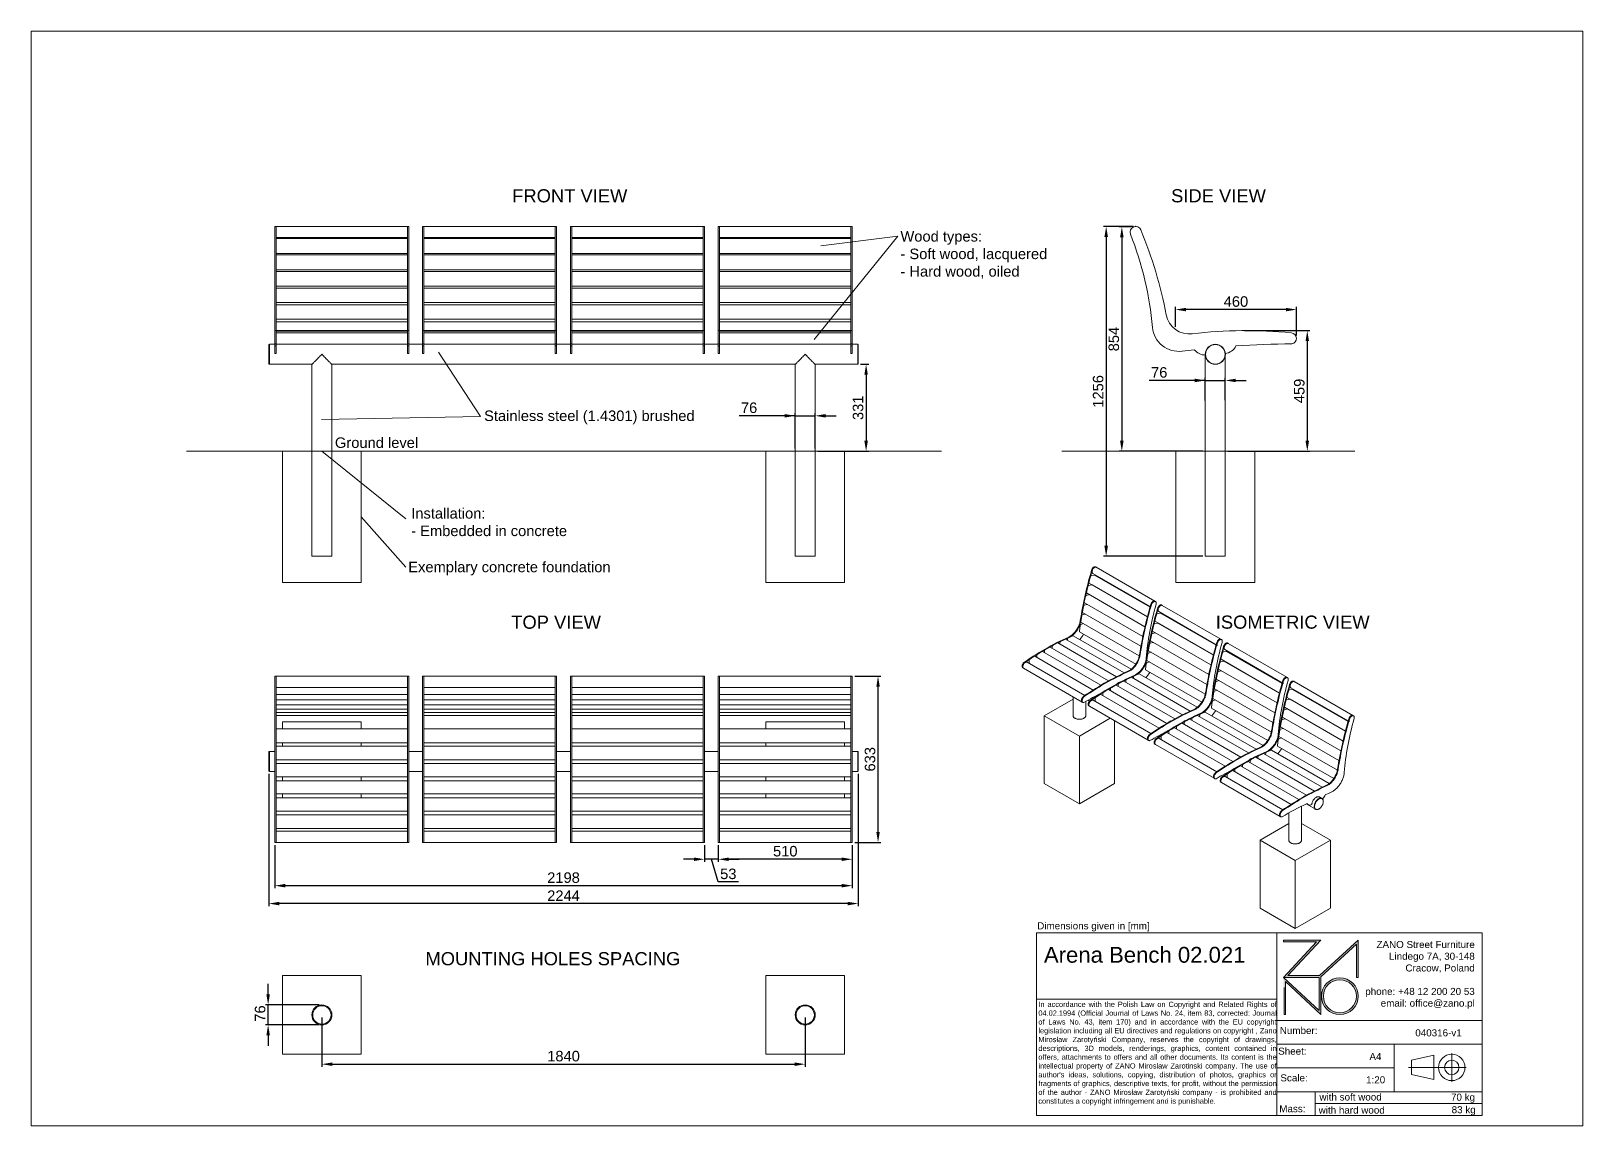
# Paper-space layout 'GB' of a CAD drawing. Header units: millimetres. Extents: x -15 to 281, y -7 to 201.
# The model-space entities are those that its viewports show. They can reach past a viewport. Long polylines and large blocks are cut down to what shows.
import ezdxf

# ---------------------------------------------------------------- set-up
doc = ezdxf.new("R2010")
doc.units = ezdxf.units.MM
doc.header["$PDSIZE"] = -1
doc.linetypes.add('HIDDEN', pattern=[1.905, 1.27, -0.635])
for name, color, linetype, lineweight in [('ZANO_O', 10, 'Continuous', 0), ('ZANO_R', 7, 'Continuous', 0), ('ZANO_R_przerywana', 7, 'HIDDEN', 0), ('ZANO_W', 1, 'Continuous', 0)]:
    doc.layers.add(name, color=color, linetype=linetype, lineweight=lineweight)
doc.layers.add('ZANO_P', color=7, linetype='Continuous', lineweight=0, true_color=0xffffff)
doc.styles.add('Arial', font='arial.ttf')
doc.styles.get("Standard").update_dxf_attribs({"font": 'ARIALUNI.TTF'})
doc.dimstyles.new('pl i ang', dxfattribs={"dimtxt": 50, "dimasz": 50, "dimexe": 1.25, "dimexo": 0.625, "dimgap": 10, "dimtad": 1, "dimtoh": 1, "dimtxsty": 'Standard', "dimcen": 2.5, "dimclrd": 1, "dimclre": 1, "dimclrt": 1, "dimadec": 0, "dimazin": 0, "dimtfac": 1, "dimtmove": 0, "dimatfit": 3, "dimfxl": 1, "dimarcsym": 1})

psp = doc.layouts.new('GB')

# ---------------------------------------------------------------- texts
at = {"layer": 'ZANO_O', "attachment_point": 1, "style": 'Arial'}
for s, insert, char_height, width in [('FRONT VIEW', (76.72, 171.12), 2.5, 27.6046), ('SIDE VIEW', (202.14, 171.12), 2.5, 22.2681), ('\\pxql;Wood types:\\P- Soft wood, lacquered\\P- Hard wood, oiled', (150.62, 163.15), 2, 31.0602), ('\\pxql;Stainless steel (1.4301) brushed', (71.37, 129), 2, 54.5279), ('Ground level', (42.98, 123.88), 2, 19.6442), ('\\pxql;Installation:\\P- Embedded in concrete', (57.5, 110.43), 2, 43.6982), ('\\pxql;Exemplary concrete foundation', (56.94, 100.22), 2, 40.9408), ('TOP VIEW', (76.54, 89.96), 2.5, 24.0457), ('ISOMETRIC VIEW', (210.64, 89.97), 2.5, 32.1424), ('MOUNTING HOLES SPACING', (60.21, 25.91), 2.5, 51.246)]:
    psp.add_mtext(s, dxfattribs=dict(at, insert=insert, char_height=char_height, width=width))
at = {"layer": 'ZANO_R', "attachment_point": 1, "style": 'Arial'}
for s, insert, char_height, width in [('Dimensions given in [mm]', (176.66, 31.59), 1.3388, 1792.8014), ('\\pxqr;ZANO Street Furniture\\PLindego 7A, 30-148\\PCracow, Poland\\P\\Pphone: +48 12 200 20 53\\Pemail: office@zano.pl', (227.66, 28.03), 1.3388, 32.2827), ("\\pxqj;In accordance with the Polish Law on Copyright and Related Rights of 04.02.1994 (Official Journal of Laws No. 24, item 83, corrected: Journal of Laws No. 43, item 170) and in accordance with the EU copyright legislation including all EU directives and regulations on copyright , Zano Mirosław Zarotyński Company, reserves the copyright of drawings, descriptions, 3D models, renderings, graphics, content contained in offers, attachments to offers and all other documents. Its content is the intellectual property of ZANO Miroslaw Zarotinski company. The use of author's ideas, solutions, copying, distribution of photos, graphics or fragments of graphics, descriptive texts, for profit, without the permission of the author - ZANO Mirosław Zarotyński company - is prohibited and constitutes a copyright infringement and is punishable.", (176.88, 16.48), 1.00411, 45.2161), ('Number:', (222.83, 11.66), 1.339, 254.3232), ('040316-v1', (248.62, 11.22), 1.339, 10.9473), ('Sheet:', (222.52, 7.73), 1.339, 254.3232), ('A4', (239.89, 6.7), 1.339, 254.3232), ('Scale:', (222.94, 2.65), 1.339, 254.3232), ('1:20', (239.25, 2.28), 1.339, 4.2023), ('with soft wood', (230.38, -0.99), 1.3388, 22.26), ('70 kg', (255.42, -1.02), 1.339, 5.8209), ('Mass:', (222.73, -3.22), 1.339, 254.3232), ('with hard wood', (230.23, -3.48), 1.3388, 23.7092), ('83 kg', (255.54, -3.41), 1.339, 5.8209)]:
    psp.add_mtext(s, dxfattribs=dict(at, insert=insert, char_height=char_height, width=width))
at = {"layer": 'ZANO_R', "color": 1, "insert": (177.93, 26.91), "char_height": 3.0126, "width": 44.3227, "attachment_point": 1, "style": 'Arial'}
psp.add_mtext('\\pxql;{\\C256;Arena Bench 02.021}', dxfattribs=at)

msp = doc.modelspace()

# ---------------------------------------------------------------- blocks, each defined once
blk = doc.blocks.new('*D420')
at = {"layer": 'ZANO_W', "color": 1, "lineweight": -2}
for p, q in [((3660.7, 3639), (3910, 3639)), ((3900, 3599), (3900, 3219.9)), ((3597.9, 3179.9), (3910, 3179.9))]:
    blk.add_line(p, q, dxfattribs=at)
at = {"layer": 'ZANO_W', "color": 1}
for points in [[(3906.6, 3599), (3893.3, 3599), (3900, 3639)], [(3893.3, 3219.9), (3906.6, 3219.9), (3900, 3179.9)]]:
    blk.add_solid(points, dxfattribs=at)
at = {"layer": 'ZANO_W', "color": 1, "insert": (3869.6, 3409.4), "char_height": 40, "attachment_point": 5, "rotation": 90, "style": 'Arial'}
blk.add_mtext('459', dxfattribs=at)
blk = doc.blocks.new('*D421')
at = {"layer": 'ZANO_W', "color": 1, "lineweight": -2}
for p, q in [((2177.7, 2323.7), (2275.9, 2323.7)), ((2265.9, 1730.8), (2265.9, 2283.7)), ((2177.7, 1690.8), (2275.9, 1690.8))]:
    blk.add_line(p, q, dxfattribs=at)
at = {"layer": 'ZANO_W', "color": 1}
for points in [[(2272.6, 2283.7), (2259.3, 2283.7), (2265.9, 2323.7)], [(2259.3, 1730.8), (2272.6, 1730.8), (2265.9, 1690.8)]]:
    blk.add_solid(points, dxfattribs=at)
at = {"layer": 'ZANO_W', "color": 1, "insert": (2235.5, 2007.3), "char_height": 40, "attachment_point": 5, "rotation": 90, "style": 'Arial'}
blk.add_mtext('633', dxfattribs=at)
blk = doc.blocks.new('*D422')
at = {"layer": 'ZANO_W', "color": 1, "lineweight": -2}
for p, q in [((3229, 4034.2), (3184, 4034.2)), ((3194, 3994.2), (3194, 3219.9)), ((3501.8, 3179.9), (3184, 3179.9))]:
    blk.add_line(p, q, dxfattribs=at)
at = {"layer": 'ZANO_W', "color": 1}
for points in [[(3200.7, 3994.2), (3187.3, 3994.2), (3194, 4034.2)], [(3187.3, 3219.9), (3200.7, 3219.9), (3194, 3179.9)]]:
    blk.add_solid(points, dxfattribs=at)
at = {"layer": 'ZANO_W', "color": 1, "insert": (3163.6, 3607), "char_height": 40, "attachment_point": 5, "rotation": 90, "style": 'Arial'}
blk.add_mtext('854', dxfattribs=at)
blk = doc.blocks.new('*D423')
at = {"layer": 'ZANO_W', "color": 1, "lineweight": -2}
for p, q in [((3236.9, 4035.7), (3124.4, 4035.7)), ((3134.4, 3995.7), (3134.4, 2819.9)), ((3501.8, 2779.9), (3124.4, 2779.9))]:
    blk.add_line(p, q, dxfattribs=at)
at = {"layer": 'ZANO_W', "color": 1}
for points in [[(3141, 3995.7), (3127.7, 3995.7), (3134.4, 4035.7)], [(3127.7, 2819.9), (3141, 2819.9), (3134.4, 2779.9)]]:
    blk.add_solid(points, dxfattribs=at)
at = {"layer": 'ZANO_W', "color": 1, "insert": (3103.9, 3407.8), "char_height": 40, "attachment_point": 5, "rotation": 90, "style": 'Arial'}
blk.add_mtext('1256', dxfattribs=at)
blk = doc.blocks.new('*D424')
at = {"layer": 'ZANO_W', "color": 1, "lineweight": -2}
for p, q in [((3398.5, 3653.5), (3398.5, 3729.2)), ((3858.4, 3620.5), (3858.4, 3729.2)), ((3818.4, 3719.2), (3438.5, 3719.2))]:
    blk.add_line(p, q, dxfattribs=at)
at = {"layer": 'ZANO_W', "color": 1}
for points in [[(3438.5, 3725.8), (3438.5, 3712.5), (3398.5, 3719.2)], [(3818.4, 3712.5), (3818.4, 3725.8), (3858.4, 3719.2)]]:
    blk.add_solid(points, dxfattribs=at)
at = {"layer": 'ZANO_W', "color": 1, "insert": (3628.4, 3749.6), "char_height": 40, "attachment_point": 5, "style": 'Arial'}
blk.add_mtext('460', dxfattribs=at)
blk = doc.blocks.new('*D425')
at = {"layer": 'ZANO_W', "color": 1, "lineweight": -2}
for p, q in [((1657.7, 1680.8), (1657.7, 1616.7)), ((2167.7, 1680.8), (2167.7, 1616.7)), ((2127.7, 1626.7), (1697.7, 1626.7))]:
    blk.add_line(p, q, dxfattribs=at)
at = {"layer": 'ZANO_W', "color": 1}
for points in [[(1697.7, 1633.4), (1697.7, 1620.1), (1657.7, 1626.7)], [(2127.7, 1620.1), (2127.7, 1633.4), (2167.7, 1626.7)]]:
    blk.add_solid(points, dxfattribs=at)
at = {"layer": 'ZANO_W', "color": 1, "insert": (1912.7, 1657.2), "char_height": 40, "attachment_point": 5, "style": 'Arial'}
blk.add_mtext('510', dxfattribs=at)
blk = doc.blocks.new('*D426')
at = {"layer": 'ZANO_W', "color": 1, "lineweight": -2}
for p, q in [((1605, 1680.8), (1605, 1616.7)), ((1657.7, 1680.8), (1657.7, 1616.7)), ((1565, 1626.7), (1525, 1626.7)), ((1657.7, 1626.7), (1605, 1626.7)), ((1657.2, 1540.4), (1631.3, 1626.7)), ((1697.7, 1626.7), (1737.7, 1626.7)), ((1734.5, 1540.4), (1657.2, 1540.4))]:
    blk.add_line(p, q, dxfattribs=at)
at = {"layer": 'ZANO_W', "color": 1}
for points in [[(1565, 1620.1), (1565, 1633.4), (1605, 1626.7)], [(1697.7, 1633.4), (1697.7, 1620.1), (1657.7, 1626.7)]]:
    blk.add_solid(points, dxfattribs=at)
at = {"layer": 'ZANO_W', "color": 1, "insert": (1695.9, 1570.9), "char_height": 40, "attachment_point": 5, "style": 'Arial'}
blk.add_mtext('53', dxfattribs=at)
blk = doc.blocks.new('*D427')
at = {"layer": 'ZANO_W', "color": 1, "lineweight": -2}
for p, q in [((-30.4, 1680.8), (-30.4, 1516.2)), ((2167.7, 1680.8), (2167.7, 1516.2)), ((2127.7, 1526.2), (9.6, 1526.2))]:
    blk.add_line(p, q, dxfattribs=at)
at = {"layer": 'ZANO_W', "color": 1}
for points in [[(9.6, 1532.9), (9.6, 1519.5), (-30.4, 1526.2)], [(2127.7, 1519.5), (2127.7, 1532.9), (2167.7, 1526.2)]]:
    blk.add_solid(points, dxfattribs=at)
at = {"layer": 'ZANO_W', "color": 1, "insert": (1068.6, 1556.6), "char_height": 40, "attachment_point": 5, "style": 'Arial'}
blk.add_mtext('2198', dxfattribs=at)
blk = doc.blocks.new('*D428')
at = {"layer": 'ZANO_W', "color": 1, "lineweight": -2}
for p, q in [((-53.4, 1952.1), (-53.4, 1448.1)), ((2190.6, 1952.1), (2190.6, 1448.1)), ((2150.6, 1458.1), (-13.4, 1458.1))]:
    blk.add_line(p, q, dxfattribs=at)
at = {"layer": 'ZANO_W', "color": 1}
for points in [[(-13.4, 1464.7), (-13.4, 1451.4), (-53.4, 1458.1)], [(2150.6, 1451.4), (2150.6, 1464.7), (2190.6, 1458.1)]]:
    blk.add_solid(points, dxfattribs=at)
at = {"layer": 'ZANO_W', "color": 1, "insert": (1068.6, 1488.1), "char_height": 40, "attachment_point": 5, "style": 'Arial'}
blk.add_mtext('2244', dxfattribs=at)
blk = doc.blocks.new('*D429')
at = {"layer": 'ZANO_W', "color": 1, "lineweight": -2}
for p, q in [((-55.9, 1112.3), (-55.9, 1152.3)), ((138.6, 1072.3), (-65.9, 1072.3)), ((-55.9, 996.2), (-55.9, 1072.3)), ((138.6, 996.2), (-65.9, 996.2)), ((-55.9, 956.2), (-55.9, 916.2))]:
    blk.add_line(p, q, dxfattribs=at)
at = {"layer": 'ZANO_W', "color": 1}
for points in [[(-62.6, 1112.3), (-49.3, 1112.3), (-55.9, 1072.3)], [(-49.3, 956.2), (-62.6, 956.2), (-55.9, 996.2)]]:
    blk.add_solid(points, dxfattribs=at)
at = {"layer": 'ZANO_W', "color": 1, "insert": (-86.4, 1039.5), "char_height": 40, "attachment_point": 5, "rotation": 90, "style": 'Arial'}
blk.add_mtext('76', dxfattribs=at)
blk = doc.blocks.new('*D430')
at = {"layer": 'ZANO_W', "color": 1, "lineweight": -2}
for p, q in [((148.6, 1024.2), (148.6, 836.6)), ((1988.6, 1024.2), (1988.6, 836.6)), ((188.6, 846.6), (1948.6, 846.6))]:
    blk.add_line(p, q, dxfattribs=at)
at = {"layer": 'ZANO_W', "color": 1}
for points in [[(188.6, 853.3), (188.6, 840), (148.6, 846.6)], [(1948.6, 840), (1948.6, 853.3), (1988.6, 846.6)]]:
    blk.add_solid(points, dxfattribs=at)
at = {"layer": 'ZANO_W', "color": 1, "insert": (1068.6, 877.1), "char_height": 40, "attachment_point": 5, "style": 'Arial'}
blk.add_mtext('1840', dxfattribs=at)
blk = doc.blocks.new('*D431')
at = {"layer": 'ZANO_W', "color": 1, "lineweight": -2}
for p, q in [((2198.6, 3510.8), (2230.4, 3510.8)), ((2220.4, 3470.8), (2220.4, 3219.9)), ((2036.6, 3179.9), (2230.4, 3179.9))]:
    blk.add_line(p, q, dxfattribs=at)
at = {"layer": 'ZANO_W', "color": 1}
for points in [[(2227.1, 3470.8), (2213.7, 3470.8), (2220.4, 3510.8)], [(2213.7, 3219.9), (2227.1, 3219.9), (2220.4, 3179.9)]]:
    blk.add_solid(points, dxfattribs=at)
at = {"layer": 'ZANO_W', "color": 1, "insert": (2190, 3345.3), "char_height": 40, "attachment_point": 5, "rotation": 90, "style": 'Arial'}
blk.add_mtext('331', dxfattribs=at)
blk = doc.blocks.new('*D432')
at = {"layer": 'ZANO_W', "color": 1, "lineweight": -2}
for p, q in [((1950.5, 3314.9), (1736.6, 3314.9)), ((1950.5, 3189.9), (1950.5, 3324.9)), ((1950.5, 3314.9), (2026.6, 3314.9)), ((2026.6, 3189.9), (2026.6, 3324.9)), ((2066.6, 3314.9), (2106.6, 3314.9))]:
    blk.add_line(p, q, dxfattribs=at)
at = {"layer": 'ZANO_W', "color": 1}
for points in [[(1910.5, 3308.2), (1910.5, 3321.5), (1950.5, 3314.9)], [(2066.6, 3321.5), (2066.6, 3308.2), (2026.6, 3314.9)]]:
    blk.add_solid(points, dxfattribs=at)
at = {"layer": 'ZANO_W', "color": 1, "insert": (1775, 3345.3), "char_height": 40, "attachment_point": 5, "style": 'Arial'}
blk.add_mtext('76', dxfattribs=at)
blk = doc.blocks.new('*D433')
at = {"layer": 'ZANO_W', "color": 1, "lineweight": -2}
for p, q in [((3511.8, 3449.4), (3297.9, 3449.4)), ((3511.8, 3373), (3511.8, 3459.4)), ((3511.8, 3449.4), (3587.9, 3449.4)), ((3587.9, 3374.4), (3587.9, 3459.4)), ((3627.9, 3449.4), (3667.9, 3449.4))]:
    blk.add_line(p, q, dxfattribs=at)
at = {"layer": 'ZANO_W', "color": 1}
for points in [[(3471.8, 3442.7), (3471.8, 3456.1), (3511.8, 3449.4)], [(3627.9, 3456.1), (3627.9, 3442.7), (3587.9, 3449.4)]]:
    blk.add_solid(points, dxfattribs=at)
at = {"layer": 'ZANO_W', "color": 1, "insert": (3336.3, 3479.8), "char_height": 40, "attachment_point": 5, "style": 'Arial'}
blk.add_mtext('76', dxfattribs=at)

# ---------------------------------------------------------------- dimensions: what is measured, and where the dimension line sits
at = {"layer": 'ZANO_W'}
for base, p1, p2, picture, middle in [((3134.4, 2779.9), (3246.9, 4035.7), (3511.8, 2779.9), '*D423', (3103.9, 3407.8)), ((3194, 3179.9), (3239, 4034.2), (3511.8, 3179.9), '*D422', (3163.6, 3607)), ((3900, 3179.9), (3650.7, 3639), (3587.9, 3179.9), '*D420', (3869.6, 3409.4)), ((2220.4, 3179.9), (2188.6, 3510.8), (2026.6, 3179.9), '*D431', (2190, 3345.3)), ((2265.9, 2323.7), (2167.7, 1690.8), (2167.7, 2323.7), '*D421', (2235.5, 2007.3))]:
    dim = msp.add_linear_dim(base=base, p1=p1, p2=p2, angle=90, dimstyle='pl i ang', override={"dimtxt": 40, "dimasz": 40, "dimexe": 10, "dimexo": 10, "dimtoh": 0, "dimdec": 0, "dimtxsty": 'Arial', "dimtdec": 0, "dimtmove": 1}, dxfattribs=at)
    dim.commit()
    dim.dimension.update_dxf_attribs({"geometry": picture, "text_midpoint": middle})
for base, p1, p2, picture, middle in [((3398.5, 3719.2), (3858.4, 3610.5), (3398.5, 3643.5), '*D424', (3628.4, 3749.6)), ((-53.4, 1458.1), (2190.6, 1962.1), (-53.4, 1962.1), '*D428', (1068.6, 1488.1)), ((-30.4, 1526.2), (2167.7, 1690.8), (-30.4, 1690.8), '*D427', (1068.6, 1556.6)), ((1605, 1626.7), (1657.7, 1690.8), (1605, 1690.8), '*D426', (1667.2, 1570.9)), ((1657.7, 1626.7), (2167.7, 1690.8), (1657.7, 1690.8), '*D425', (1912.7, 1657.2)), ((1988.6, 846.6), (148.6, 1034.2), (1988.6, 1034.2), '*D430', (1068.6, 877.1))]:
    dim = msp.add_linear_dim(base=base, p1=p1, p2=p2, dimstyle='pl i ang', override={"dimtxt": 40, "dimasz": 40, "dimexe": 10, "dimexo": 10, "dimtoh": 0, "dimdec": 0, "dimtxsty": 'Arial', "dimtdec": 0, "dimtmove": 1}, dxfattribs=at)
    dim.commit()
    dim.dimension.update_dxf_attribs({"geometry": picture, "text_midpoint": middle})
for base, p1, p2, picture, middle in [((3587.9, 3449.4), (3511.8, 3363), (3587.9, 3364.4), '*D433', (3336.3, 3449.4)), ((2026.6, 3314.9), (1950.5, 3179.9), (2026.6, 3179.9), '*D432', (1775, 3314.9))]:
    dim = msp.add_linear_dim(base=base, p1=p1, p2=p2, dimstyle='pl i ang', override={"dimtxt": 40, "dimasz": 40, "dimexe": 10, "dimexo": 10, "dimtoh": 0, "dimdec": 0, "dimtxsty": 'Arial', "dimtdec": 0, "dimtmove": 1}, dxfattribs=at)
    dim.commit()
    dim.dimension.update_dxf_attribs({"geometry": picture, "text_midpoint": middle, "dimtype": 160})
dim = msp.add_linear_dim(base=(-55.9, 1072.3), p1=(148.6, 996.2), p2=(148.6, 1072.3), angle=90, dimstyle='pl i ang', override={"dimtxt": 40, "dimasz": 40, "dimexe": 10, "dimexo": 10, "dimtoh": 0, "dimdec": 0, "dimtxsty": 'Arial', "dimtdec": 0, "dimtmove": 1}, dxfattribs=at)
dim.commit()
dim.dimension.update_dxf_attribs({"geometry": '*D429', "text_midpoint": (-55.9, 1039.5), "dimtype": 160})

# ---------------------------------------------------------------- linework, layer by layer
at = {"layer": 'ZANO_R'}
for p, q in [((-25.4, 4035.7), (-30.4, 4035.7)), ((-30.4, 4022.4), (-30.4, 4035.7)), ((-30.4, 3699.1), (-30.4, 4022.4)), ((-25.4, 4022.4), (-25.4, 4035.7)), ((474.6, 4035.6), (-25.4, 4035.6)), ((-25.4, 3699.1), (-25.4, 4022.4)), ((479.6, 4035.7), (474.6, 4035.7)), ((474.6, 4022.4), (474.6, 4035.7)), ((474.6, 3699.1), (474.6, 4022.4)), ((479.6, 4022.4), (479.6, 4035.7)), ((479.6, 3699.1), (479.6, 4022.4)), ((537.3, 4035.7), (532.3, 4035.7)), ((532.3, 4022.4), (532.3, 4035.7)), ((532.3, 3699.1), (532.3, 4022.4)), ((537.3, 4022.4), (537.3, 4035.7)), ((1037.3, 4035.6), (537.3, 4035.6)), ((537.3, 3699.1), (537.3, 4022.4)), ((1042.3, 4035.7), (1037.3, 4035.7)), ((1037.3, 4022.4), (1037.3, 4035.7)), ((1037.3, 3699.1), (1037.3, 4022.4)), ((1042.3, 4022.4), (1042.3, 4035.7)), ((1042.3, 3699.1), (1042.3, 4022.4)), ((1100, 4035.7), (1095, 4035.7)), ((1095, 4022.4), (1095, 4035.7)), ((1095, 3699.1), (1095, 4022.4)), ((1100, 4022.4), (1100, 4035.7)), ((1600, 4035.6), (1100, 4035.6)), ((1100, 3699.1), (1100, 4022.4)), ((1605, 4035.7), (1600, 4035.7)), ((1600, 4022.4), (1600, 4035.7)), ((1600, 3699.1), (1600, 4022.4)), ((1605, 4022.4), (1605, 4035.7)), ((1605, 3699.1), (1605, 4022.4)), ((1662.7, 4035.7), (1657.7, 4035.7)), ((1657.7, 4022.4), (1657.7, 4035.7)), ((1657.7, 3699.1), (1657.7, 4022.4)), ((1662.7, 4022.4), (1662.7, 4035.7)), ((2162.7, 4035.6), (1662.7, 4035.6)), ((1662.7, 3699.1), (1662.7, 4022.4)), ((2167.7, 4035.7), (2162.7, 4035.7)), ((2162.7, 4022.4), (2162.7, 4035.7)), ((2162.7, 3699.1), (2162.7, 4022.4)), ((2167.7, 4022.4), (2167.7, 4035.7)), ((2167.7, 3699.1), (2167.7, 4022.4)), ((-25.4, 3993.2), (474.6, 3993.2)), ((474.6, 3989.7), (-25.4, 3989.7)), ((-25.4, 3986.4), (-25.4, 3986.5)), ((474.6, 3986.5), (474.6, 3986.4)), ((537.3, 3993.2), (1037.3, 3993.2)), ((1037.3, 3989.7), (537.3, 3989.7)), ((537.3, 3986.4), (537.3, 3986.5)), ((1037.3, 3986.5), (1037.3, 3986.4)), ((1100, 3993.2), (1600, 3993.2)), ((1600, 3989.7), (1100, 3989.7)), ((1100, 3986.4), (1100, 3986.5)), ((1600, 3986.5), (1600, 3986.4)), ((1662.7, 3993.2), (2162.7, 3993.2)), ((2162.7, 3989.7), (1662.7, 3989.7)), ((1662.7, 3986.4), (1662.7, 3986.5)), ((2162.7, 3986.5), (2162.7, 3986.4)), ((3280.9, 3986.4), (3280.8, 3986.5)), ((-25.4, 3948.8), (-25.4, 3948.9)), ((-25.4, 3932.5), (474.6, 3932.5)), ((474.6, 3927.6), (-25.4, 3927.6)), ((-25.4, 3924.2), (-25.4, 3924.3)), ((474.6, 3948.9), (474.6, 3948.8)), ((474.6, 3924.3), (474.6, 3924.2)), ((537.3, 3948.8), (537.3, 3948.9)), ((537.3, 3932.5), (1037.3, 3932.5)), ((1037.3, 3927.6), (537.3, 3927.6)), ((537.3, 3924.2), (537.3, 3924.3)), ((1037.3, 3948.9), (1037.3, 3948.8)), ((1037.3, 3924.3), (1037.3, 3924.2)), ((1100, 3948.8), (1100, 3948.9)), ((1100, 3932.5), (1600, 3932.5)), ((1600, 3927.6), (1100, 3927.6)), ((1100, 3924.2), (1100, 3924.3)), ((1600, 3948.9), (1600, 3948.8)), ((1600, 3924.3), (1600, 3924.2)), ((1662.7, 3948.8), (1662.7, 3948.9)), ((1662.7, 3932.5), (2162.7, 3932.5)), ((2162.7, 3927.6), (1662.7, 3927.6)), ((1662.7, 3924.2), (1662.7, 3924.3)), ((2162.7, 3948.9), (2162.7, 3948.8)), ((2162.7, 3924.3), (2162.7, 3924.2)), ((3294.8, 3948.8), (3294.7, 3948.9)), ((3303.3, 3924.2), (3303.3, 3924.3)), ((-25.4, 3886), (-25.4, 3886.2)), ((-25.4, 3870.9), (474.6, 3870.9)), ((474.6, 3864.7), (-25.4, 3864.7)), ((-25.4, 3861.1), (-25.4, 3861.2)), ((474.6, 3886.2), (474.6, 3886)), ((474.6, 3861.2), (474.6, 3861.1)), ((537.3, 3886), (537.3, 3886.2)), ((537.3, 3870.9), (1037.3, 3870.9)), ((1037.3, 3864.7), (537.3, 3864.7)), ((537.3, 3861.1), (537.3, 3861.2)), ((1037.3, 3886.2), (1037.3, 3886)), ((1037.3, 3861.2), (1037.3, 3861.1)), ((1100, 3886), (1100, 3886.2)), ((1100, 3870.9), (1600, 3870.9)), ((1600, 3864.7), (1100, 3864.7)), ((1100, 3861.1), (1100, 3861.2)), ((1600, 3886.2), (1600, 3886)), ((1600, 3861.2), (1600, 3861.1)), ((1662.7, 3886), (1662.7, 3886.2)), ((1662.7, 3870.9), (2162.7, 3870.9)), ((2162.7, 3864.7), (1662.7, 3864.7)), ((1662.7, 3861.1), (1662.7, 3861.2)), ((2162.7, 3886.2), (2162.7, 3886)), ((2162.7, 3861.2), (2162.7, 3861.1)), ((3315.8, 3886), (3315.8, 3886.2)), ((3323.4, 3861.1), (3323.4, 3861.2)), ((-25.4, 3822.5), (-25.4, 3822.6)), ((-25.4, 3808.6), (474.6, 3808.6)), ((474.6, 3801.1), (-25.4, 3801.1)), ((-25.4, 3797.3), (-25.4, 3797.4)), ((474.6, 3822.6), (474.6, 3822.5)), ((474.6, 3797.4), (474.6, 3797.3)), ((537.3, 3822.5), (537.3, 3822.6)), ((537.3, 3808.6), (1037.3, 3808.6)), ((1037.3, 3801.1), (537.3, 3801.1)), ((537.3, 3797.3), (537.3, 3797.4)), ((1037.3, 3822.6), (1037.3, 3822.5)), ((1037.3, 3797.4), (1037.3, 3797.3)), ((1100, 3822.5), (1100, 3822.6)), ((1100, 3808.6), (1600, 3808.6)), ((1600, 3801.1), (1100, 3801.1)), ((1100, 3797.3), (1100, 3797.4)), ((1600, 3822.6), (1600, 3822.5)), ((1600, 3797.4), (1600, 3797.3)), ((1662.7, 3822.5), (1662.7, 3822.6)), ((1662.7, 3808.6), (2162.7, 3808.6)), ((2162.7, 3801.1), (1662.7, 3801.1)), ((1662.7, 3797.3), (1662.7, 3797.4)), ((2162.7, 3822.6), (2162.7, 3822.5)), ((2162.7, 3797.4), (2162.7, 3797.3)), ((3334.4, 3822.5), (3334.4, 3822.6)), ((3341, 3797.3), (3341, 3797.4)), ((-25.4, 3758.3), (-25.4, 3758.5)), ((-25.4, 3745.6), (474.6, 3745.6)), ((474.6, 3736.9), (-25.4, 3736.9)), ((-25.4, 3732.9), (-25.4, 3733)), ((474.6, 3758.5), (474.6, 3758.3)), ((474.6, 3733), (474.6, 3732.9)), ((537.3, 3758.3), (537.3, 3758.5)), ((537.3, 3745.6), (1037.3, 3745.6)), ((1037.3, 3736.9), (537.3, 3736.9)), ((537.3, 3732.9), (537.3, 3733)), ((1037.3, 3758.5), (1037.3, 3758.3)), ((1037.3, 3733), (1037.3, 3732.9)), ((1100, 3758.3), (1100, 3758.5)), ((1100, 3745.6), (1600, 3745.6)), ((1600, 3736.9), (1100, 3736.9)), ((1100, 3732.9), (1100, 3733)), ((1600, 3758.5), (1600, 3758.3)), ((1600, 3733), (1600, 3732.9)), ((1662.7, 3758.3), (1662.7, 3758.5)), ((1662.7, 3745.6), (2162.7, 3745.6)), ((2162.7, 3736.9), (1662.7, 3736.9)), ((1662.7, 3732.9), (1662.7, 3733)), ((2162.7, 3758.5), (2162.7, 3758.3)), ((2162.7, 3733), (2162.7, 3732.9)), ((3350.5, 3758.3), (3350.5, 3758.5)), ((3356.2, 3732.9), (3356.2, 3733)), ((-30.4, 3639.1), (-30.4, 3699.1)), ((-25.4, 3699.1), (-25.4, 3639.1)), ((-25.4, 3682.1), (474.6, 3682.1)), ((474.6, 3672.1), (-25.4, 3672.1)), ((474.6, 3639.1), (474.6, 3699.1)), ((479.6, 3699.1), (479.6, 3639.1)), ((532.3, 3639.1), (532.3, 3699.1)), ((537.3, 3699.1), (537.3, 3639.1)), ((537.3, 3682.1), (1037.3, 3682.1)), ((1037.3, 3672.1), (537.3, 3672.1)), ((1037.3, 3639.1), (1037.3, 3699.1)), ((1042.3, 3699.1), (1042.3, 3639.1)), ((1095, 3639.1), (1095, 3699.1)), ((1100, 3699.1), (1100, 3639.1)), ((1100, 3682.1), (1600, 3682.1)), ((1600, 3672.1), (1100, 3672.1)), ((1600, 3639.1), (1600, 3699.1)), ((1605, 3699.1), (1605, 3639.1)), ((1657.7, 3639.1), (1657.7, 3699.1)), ((1662.7, 3699.1), (1662.7, 3639.1)), ((1662.7, 3682.1), (2162.7, 3682.1)), ((2162.7, 3672.1), (1662.7, 3672.1)), ((2162.7, 3639.1), (2162.7, 3699.1)), ((2167.7, 3699.1), (2167.7, 3639.1)), ((-25.4, 3639.1), (-30.4, 3639.1)), ((-30.4, 3630.4), (-30.4, 3639.1)), ((-30.4, 3588.6), (-30.4, 3630.4)), ((-25.4, 3639.1), (474.6, 3639.1)), ((-25.4, 3639.1), (-25.4, 3639.1)), ((-25.4, 3630.4), (-25.4, 3639.1)), ((474.6, 3638.9), (-25.4, 3638.9)), ((-25.4, 3638.9), (-25.4, 3638.9)), ((-25.4, 3637.7), (-25.4, 3637.7)), ((474.6, 3636.5), (-25.4, 3636.5)), ((-25.4, 3636.5), (-25.4, 3636.5)), ((-25.4, 3633.9), (-25.4, 3633.9)), ((474.6, 3630.5), (-25.4, 3630.5)), ((-25.4, 3604.7), (-25.4, 3630.4)), ((-25.4, 3588.6), (-25.4, 3630.4)), ((-25.4, 3588.1), (-25.4, 3604.7)), ((479.6, 3639.1), (474.6, 3639.1)), ((474.6, 3639.1), (474.6, 3639.1)), ((474.6, 3630.4), (474.6, 3639.1)), ((474.6, 3638.9), (474.6, 3638.9)), ((474.6, 3637.7), (474.6, 3637.7)), ((474.6, 3636.5), (474.6, 3636.5)), ((474.6, 3633.9), (474.6, 3633.9)), ((474.6, 3604.7), (474.6, 3630.4)), ((474.6, 3588.6), (474.6, 3630.4)), ((474.6, 3588.1), (474.6, 3604.7)), ((479.6, 3630.4), (479.6, 3639.1)), ((479.6, 3588.6), (479.6, 3630.4)), ((537.3, 3639.1), (532.3, 3639.1)), ((532.3, 3630.4), (532.3, 3639.1)), ((532.3, 3588.6), (532.3, 3630.4)), ((537.3, 3639.1), (1037.3, 3639.1)), ((537.3, 3639.1), (537.3, 3639.1)), ((537.3, 3630.4), (537.3, 3639.1)), ((1037.3, 3638.9), (537.3, 3638.9)), ((537.3, 3638.9), (537.3, 3638.9)), ((537.3, 3637.7), (537.3, 3637.7)), ((1037.3, 3636.5), (537.3, 3636.5)), ((537.3, 3636.5), (537.3, 3636.5)), ((537.3, 3633.9), (537.3, 3633.9)), ((1037.3, 3630.5), (537.3, 3630.5)), ((537.3, 3604.7), (537.3, 3630.4)), ((537.3, 3588.6), (537.3, 3630.4)), ((537.3, 3588.1), (537.3, 3604.7)), ((1042.3, 3639.1), (1037.3, 3639.1)), ((1037.3, 3639.1), (1037.3, 3639.1)), ((1037.3, 3630.4), (1037.3, 3639.1)), ((1037.3, 3638.9), (1037.3, 3638.9)), ((1037.3, 3637.7), (1037.3, 3637.7)), ((1037.3, 3636.5), (1037.3, 3636.5)), ((1037.3, 3633.9), (1037.3, 3633.9)), ((1037.3, 3604.7), (1037.3, 3630.4)), ((1037.3, 3588.6), (1037.3, 3630.4)), ((1037.3, 3588.1), (1037.3, 3604.7)), ((1042.3, 3630.4), (1042.3, 3639.1)), ((1042.3, 3588.6), (1042.3, 3630.4)), ((1100, 3639.1), (1095, 3639.1)), ((1095, 3630.4), (1095, 3639.1)), ((1095, 3588.6), (1095, 3630.4)), ((1100, 3639.1), (1600, 3639.1)), ((1100, 3639.1), (1100, 3639.1)), ((1100, 3630.4), (1100, 3639.1)), ((1600, 3638.9), (1100, 3638.9)), ((1100, 3638.9), (1100, 3638.9)), ((1100, 3637.7), (1100, 3637.7)), ((1600, 3636.5), (1100, 3636.5)), ((1100, 3636.5), (1100, 3636.5)), ((1100, 3633.9), (1100, 3633.9)), ((1600, 3630.5), (1100, 3630.5)), ((1100, 3604.7), (1100, 3630.4)), ((1100, 3588.6), (1100, 3630.4)), ((1100, 3588.1), (1100, 3604.7)), ((1605, 3639.1), (1600, 3639.1)), ((1600, 3639.1), (1600, 3639.1)), ((1600, 3630.4), (1600, 3639.1)), ((1600, 3638.9), (1600, 3638.9)), ((1600, 3637.7), (1600, 3637.7)), ((1600, 3636.5), (1600, 3636.5)), ((1600, 3633.9), (1600, 3633.9)), ((1600, 3604.7), (1600, 3630.4)), ((1600, 3588.6), (1600, 3630.4)), ((1600, 3588.1), (1600, 3604.7)), ((1605, 3630.4), (1605, 3639.1)), ((1605, 3588.6), (1605, 3630.4)), ((1662.7, 3639.1), (1657.7, 3639.1)), ((1657.7, 3630.4), (1657.7, 3639.1)), ((1657.7, 3588.6), (1657.7, 3630.4)), ((1662.7, 3639.1), (2162.7, 3639.1)), ((1662.7, 3639.1), (1662.7, 3639.1)), ((1662.7, 3630.4), (1662.7, 3639.1)), ((2162.7, 3638.9), (1662.7, 3638.9)), ((1662.7, 3638.9), (1662.7, 3638.9)), ((1662.7, 3637.7), (1662.7, 3637.7)), ((2162.7, 3636.5), (1662.7, 3636.5)), ((1662.7, 3636.5), (1662.7, 3636.5)), ((1662.7, 3633.9), (1662.7, 3633.9)), ((2162.7, 3630.5), (1662.7, 3630.5)), ((1662.7, 3604.7), (1662.7, 3630.4)), ((1662.7, 3588.6), (1662.7, 3630.4)), ((1662.7, 3588.1), (1662.7, 3604.7)), ((2167.7, 3639.1), (2162.7, 3639.1)), ((2162.7, 3639.1), (2162.7, 3639.1)), ((2162.7, 3636.5), (2162.7, 3639.1)), ((2162.7, 3638.9), (2162.7, 3638.9)), ((2162.7, 3637.7), (2162.7, 3637.7)), ((2162.7, 3636.5), (2162.7, 3636.5)), ((2162.7, 3630.4), (2162.7, 3636.5)), ((2162.7, 3633.9), (2162.7, 3633.9)), ((2162.7, 3604.7), (2162.7, 3630.4)), ((2162.7, 3588.6), (2162.7, 3630.4)), ((2162.7, 3588.1), (2162.7, 3604.7)), ((2167.7, 3630.4), (2167.7, 3639.1)), ((2167.7, 3588.6), (2167.7, 3630.4)), ((3470.4, 3627.9), (3470.3, 3627.9)), ((3496.4, 3630.6), (3496.2, 3630.6)), ((3536.3, 3634.1), (3536.2, 3634.1)), ((3562.3, 3635.9), (3562.2, 3635.9)), ((3602.4, 3637.9), (3602.3, 3637.9)), ((3628.5, 3638.7), (3628.3, 3638.7)), ((3668.6, 3639.1), (3668.5, 3639.1)), ((3694.6, 3638.9), (3694.5, 3638.9)), ((3734.7, 3637.7), (3734.6, 3637.7)), ((3760.8, 3636.5), (3760.7, 3636.5)), ((3800.8, 3633.9), (3800.7, 3633.9)), ((-51.4, 3586.1), (-53.4, 3586.1)), ((-53.4, 3586.1), (-53.4, 3511.6)), ((-30.4, 3586.9), (-51.4, 3586.9)), ((-51.4, 3510.8), (-51.4, 3586.9)), ((-30.4, 3588.6), (-25.4, 3588.6)), ((-30.4, 3580.8), (-30.4, 3588.6)), ((-30.4, 3580.8), (-25.4, 3580.8)), ((-30.4, 3551.6), (-30.4, 3580.8)), ((-30.4, 3551.6), (-25.4, 3551.6)), ((-25.4, 3588.1), (474.6, 3588.1)), ((-25.4, 3580.8), (-25.4, 3588.1)), ((474.6, 3586.9), (-25.4, 3586.9)), ((-25.4, 3551.6), (-25.4, 3580.8)), ((474.6, 3588.6), (479.6, 3588.6)), ((474.6, 3580.8), (474.6, 3588.1)), ((474.6, 3580.8), (479.6, 3580.8)), ((474.6, 3551.9), (474.6, 3580.8)), ((474.6, 3551.9), (476.6, 3551.6)), ((476.6, 3551.6), (479.6, 3551.6)), ((479.6, 3580.8), (479.6, 3588.6)), ((532.3, 3586.9), (479.6, 3586.9)), ((479.6, 3551.6), (479.6, 3580.8)), ((532.3, 3588.6), (537.3, 3588.6)), ((532.3, 3580.8), (532.3, 3588.6)), ((532.3, 3580.8), (537.3, 3580.8)), ((532.3, 3551.6), (532.3, 3580.8)), ((532.3, 3551.6), (537.3, 3551.6)), ((537.3, 3588.1), (1037.3, 3588.1)), ((537.3, 3580.8), (537.3, 3588.1)), ((1037.3, 3586.9), (537.3, 3586.9)), ((537.3, 3551.6), (537.3, 3580.8)), ((1037.3, 3588.6), (1042.3, 3588.6)), ((1037.3, 3580.8), (1037.3, 3588.1)), ((1037.3, 3580.8), (1042.3, 3580.8)), ((1037.3, 3551.9), (1037.3, 3580.8)), ((1037.3, 3551.9), (1039.3, 3551.6)), ((1039.3, 3551.6), (1042.3, 3551.6)), ((1042.3, 3580.8), (1042.3, 3588.6)), ((1095, 3586.9), (1042.3, 3586.9)), ((1042.3, 3551.6), (1042.3, 3580.8)), ((1095, 3588.6), (1100, 3588.6)), ((1095, 3580.8), (1095, 3588.6)), ((1095, 3580.8), (1100, 3580.8)), ((1095, 3551.6), (1095, 3580.8)), ((1095, 3551.6), (1100, 3551.6)), ((1100, 3588.1), (1600, 3588.1)), ((1100, 3580.8), (1100, 3588.1)), ((1600, 3586.9), (1100, 3586.9)), ((1100, 3551.6), (1100, 3580.8)), ((1600, 3588.6), (1605, 3588.6)), ((1600, 3580.8), (1600, 3588.1)), ((1600, 3580.8), (1605, 3580.8)), ((1600, 3551.9), (1600, 3580.8)), ((1600, 3551.9), (1602, 3551.6)), ((1602, 3551.6), (1605, 3551.6)), ((1605, 3580.8), (1605, 3588.6)), ((1657.7, 3586.9), (1605, 3586.9)), ((1605, 3551.6), (1605, 3580.8)), ((1657.7, 3588.6), (1662.7, 3588.6)), ((1657.7, 3580.8), (1657.7, 3588.6)), ((1657.7, 3580.8), (1662.7, 3580.8)), ((1657.7, 3551.6), (1657.7, 3580.8)), ((1657.7, 3551.6), (1662.7, 3551.6)), ((1662.7, 3588.1), (2162.7, 3588.1)), ((1662.7, 3580.8), (1662.7, 3588.1)), ((2162.7, 3586.9), (1662.7, 3586.9)), ((1662.7, 3551.6), (1662.7, 3580.8)), ((2162.7, 3588.6), (2167.7, 3588.6)), ((2162.7, 3580.8), (2162.7, 3588.1)), ((2162.7, 3580.8), (2167.7, 3580.8)), ((2162.7, 3551.9), (2162.7, 3580.8)), ((2162.7, 3551.9), (2164.7, 3551.6)), ((2164.7, 3551.6), (2167.7, 3551.6)), ((2167.7, 3580.8), (2167.7, 3588.6)), ((2188.6, 3586.9), (2167.7, 3586.9)), ((2167.7, 3551.6), (2167.7, 3580.8)), ((2188.6, 3510.8), (2188.6, 3586.9)), ((2190.6, 3586.1), (2188.6, 3586.1)), ((2190.6, 3586.1), (2190.6, 3511.6)), ((3511.8, 3546.1), (3511.8, 3179.9)), ((3587.9, 3179.9), (3587.9, 3548.9)), ((-53.4, 3511.6), (-51.4, 3511.6)), ((-51.4, 3510.8), (110.5, 3510.8)), ((110.5, 3510.8), (110.5, 3179.9)), ((186.6, 3179.9), (186.6, 3510.8)), ((186.6, 3510.8), (1950.5, 3510.8)), ((1950.5, 3510.8), (1950.5, 3179.9)), ((2026.6, 3179.9), (2026.6, 3510.8)), ((2026.6, 3510.8), (2188.6, 3510.8)), ((2188.6, 3511.6), (2190.6, 3511.6)), ((-366.2, 3179.9), (2507.9, 3179.9)), ((298.6, 3179.9), (-1.4, 3179.9)), ((-1.4, 3179.9), (298.6, 3179.9)), ((186.6, 3179.9), (110.6, 3179.9)), ((2138.6, 3179.9), (1838.6, 3179.9)), ((1838.6, 3179.9), (2138.6, 3179.9)), ((2026.6, 3179.9), (1950.5, 3179.9)), ((3399.9, 3179.9), (2965.5, 3179.9)), ((2965.5, 3179.9), (4081.1, 3179.9)), ((3699.9, 3179.9), (3399.9, 3179.9)), ((3399.9, 3179.9), (3699.9, 3179.9)), ((3587.9, 3179.9), (3511.8, 3179.9)), ((3096.7, 2738.3), (3094.5, 2739.5)), ((3319.2, 2609.7), (3096.7, 2738.2)), ((3064.8, 2665.5), (3059.2, 2642.7)), ((3079.5, 2671.2), (3067.6, 2668.8)), ((3074.8, 2703.4), (3068.6, 2680.5)), ((3069.1, 2678.1), (3291.4, 2549.8)), ((3089.4, 2708.4), (3077.7, 2706.6)), ((3291.3, 2549.3), (3080.4, 2671.1)), ((3083.3, 2715), (3302.1, 2588.7)), ((3084.1, 2669.5), (3083.9, 2669)), ((3301.4, 2586.3), (3090.2, 2708.2)), ((3093.7, 2709), (3093.1, 2706.6)), ((3050.9, 2605.2), (3055.8, 2627.8)), ((3051.5, 2603), (3273.9, 2474.6)), ((3058.6, 2631.2), (3070.6, 2634.2)), ((3059.8, 2640.4), (3282.1, 2512.1)), ((3322.2, 2608.1), (3320, 2609.4)), ((3037.6, 2531), (3041.2, 2553.3)), ((3043.7, 2567.9), (3047.9, 2590.4)), ((3043.8, 2556.8), (3053.9, 2560.3)), ((3044.3, 2565.8), (3266.7, 2437.4)), ((3050.6, 2593.8), (3061.6, 2597.1)), ((3291.9, 2551.6), (3291.9, 2551.5)), ((3298.1, 2574.6), (3298.1, 2574.5)), ((3326.1, 2558.4), (3319.9, 2535.4)), ((3340.7, 2563.3), (3329, 2561.5)), ((3334.6, 2569.9), (3553.4, 2443.6)), ((3552.7, 2441.2), (3341.5, 2563.2)), ((3345, 2563.9), (3344.4, 2561.5)), ((3348, 2593.2), (3345.8, 2594.5)), ((3570.5, 2464.6), (3348, 2593.1)), ((3035.5, 2516.5), (3032.6, 2494.5)), ((3033.2, 2492.6), (3246.9, 2369.3)), ((3047.4, 2523.7), (3038, 2520.1)), ((3038.2, 2529), (3260.5, 2400.7)), ((3279.1, 2499), (3279.1, 2498.9)), ((3282.5, 2513.8), (3282.5, 2513.8)), ((3288.1, 2536.7), (3288.1, 2536.6)), ((3302.2, 2460.1), (3307.1, 2482.8)), ((3309.9, 2486.1), (3321.8, 2489.1)), ((3316.1, 2520.5), (3310.5, 2497.7)), ((3311.1, 2495.3), (3533.4, 2367)), ((3330.8, 2526.1), (3318.9, 2523.7)), ((3320.4, 2533), (3542.7, 2404.7)), ((3542.6, 2404.2), (3331.6, 2526)), ((3335.3, 2524.4), (3335.2, 2523.9)), ((2919.6, 2434.5), (2901.7, 2424.4)), ((3143.8, 2306.1), (2921.1, 2434.6)), ((2928.7, 2430.3), (2928.9, 2437)), ((2949.1, 2450.1), (2931.3, 2440.8)), ((3173.3, 2321.6), (2950.6, 2450.2)), ((2957.9, 2446), (2958.4, 2452.2)), ((2978.6, 2464.4), (2960.8, 2455.9)), ((3202.7, 2335.9), (2980, 2464.5)), ((2987.1, 2460.3), (2987.7, 2466)), ((3007.9, 2477.3), (2990.2, 2469.7)), ((3229.6, 2350.1), (3009.2, 2477.3)), ((3264.4, 2424.4), (3264.4, 2424.3)), ((3267, 2439), (3267, 2438.9)), ((3271.2, 2461.5), (3271.2, 2461.5)), ((3274.2, 2476.3), (3274.2, 2476.2)), ((3295, 2422.8), (3299.2, 2445.3)), ((3301.9, 2448.8), (3312.9, 2452)), ((3302.8, 2457.9), (3525.1, 2329.5)), ((3549.4, 2429.5), (3549.4, 2429.5)), ((3573.5, 2463), (3571.3, 2464.3)), ((3585.9, 2424.9), (3804.7, 2298.6)), ((3599.3, 2448.1), (3597.1, 2449.4)), ((3821.8, 2319.6), (3599.3, 2448.1)), ((3053.2, 2250.1), (2833, 2377.1)), ((2841.2, 2372.4), (2840.6, 2383.7)), ((2860.5, 2399.3), (2842.7, 2387.6)), ((3084.8, 2271), (2862.2, 2399.5)), ((2870.2, 2394.9), (2870, 2402.7)), ((2890, 2417.5), (2872.2, 2406.6)), ((3114.3, 2289.2), (2891.7, 2417.7)), ((2899.4, 2413.2), (2899.5, 2420.5)), ((3286.8, 2371.4), (3283.9, 2349.4)), ((3288.9, 2385.9), (3292.4, 2408.2)), ((3298.7, 2378.6), (3289.3, 2375)), ((3289.5, 2383.9), (3511.8, 2255.6)), ((3295.1, 2411.7), (3305.2, 2415.2)), ((3295.6, 2420.7), (3518, 2292.3)), ((3533.8, 2368.8), (3533.8, 2368.7)), ((3539.4, 2391.6), (3539.3, 2391.6)), ((3543.2, 2406.5), (3543.2, 2406.5)), ((3567.3, 2375.4), (3561.8, 2352.6)), ((3582, 2381.1), (3570.2, 2378.7)), ((3577.4, 2413.3), (3571.2, 2390.4)), ((3571.7, 2388), (3794, 2259.6)), ((3592, 2418.2), (3580.2, 2416.5)), ((3793.9, 2259.2), (3582.9, 2380.9)), ((3586.6, 2379.3), (3586.5, 2378.9)), ((3804, 2296.2), (3592.8, 2418.1)), ((3596.3, 2418.8), (3595.7, 2416.4)), ((-25.4, 2323.7), (-30.4, 2323.7)), ((-30.4, 2282.6), (-30.4, 2323.7)), ((-25.4, 2282.6), (-25.4, 2323.7)), ((474.6, 2323.6), (-25.4, 2323.6)), ((479.6, 2323.7), (474.6, 2323.7)), ((474.6, 2282.6), (474.6, 2323.7)), ((479.6, 2282.6), (479.6, 2323.7)), ((537.3, 2323.7), (532.3, 2323.7)), ((532.3, 2282.6), (532.3, 2323.7)), ((537.3, 2282.6), (537.3, 2323.7)), ((1037.3, 2323.6), (537.3, 2323.6)), ((1042.3, 2323.7), (1037.3, 2323.7)), ((1037.3, 2282.6), (1037.3, 2323.7)), ((1042.3, 2282.6), (1042.3, 2323.7)), ((1100, 2323.7), (1095, 2323.7)), ((1095, 2282.6), (1095, 2323.7)), ((1100, 2282.6), (1100, 2323.7)), ((1600, 2323.6), (1100, 2323.6)), ((1605, 2323.7), (1600, 2323.7)), ((1600, 2282.6), (1600, 2323.7)), ((1605, 2282.6), (1605, 2323.7)), ((1662.7, 2323.7), (1657.7, 2323.7)), ((1657.7, 2282.6), (1657.7, 2323.7)), ((1662.7, 2282.6), (1662.7, 2323.7)), ((2162.7, 2323.6), (1662.7, 2323.6)), ((2167.7, 2323.7), (2162.7, 2323.7)), ((2162.7, 2282.6), (2162.7, 2323.7)), ((2167.7, 2282.6), (2167.7, 2323.7)), ((2817.4, 2355.2), (2819.7, 2353.9)), ((2819.7, 2353.9), (3042.9, 2225)), ((3142.9, 2305.6), (3142.9, 2305.6)), ((3154.6, 2311.9), (3154.5, 2311.9)), ((3172.5, 2321.2), (3172.4, 2321.2)), ((3200.4, 2305), (3182.6, 2295.8)), ((3184.1, 2327), (3184, 2327)), ((3201.9, 2335.5), (3201.9, 2335.5)), ((3424.6, 2176.6), (3201.9, 2305.1)), ((3209.2, 2300.9), (3209.6, 2307.1)), ((3229.9, 2319.3), (3212.1, 2310.9)), ((3213.5, 2340.8), (3213.4, 2340.8)), ((3454, 2190.8), (3231.2, 2319.4)), ((3238.4, 2315.3), (3239, 2320.9)), ((3259.2, 2332.3), (3241.5, 2324.6)), ((3480.9, 2205.1), (3260.5, 2332.3)), ((3284.5, 2347.5), (3498.1, 2224.2)), ((3522.5, 2316.5), (3522.5, 2316.4)), ((3525.5, 2331.2), (3525.5, 2331.1)), ((3530.4, 2353.9), (3530.4, 2353.9)), ((3553.2, 2303.7), (3564.2, 2307)), ((3553.5, 2315), (3558.4, 2337.7)), ((3554.1, 2312.8), (3776.4, 2184.5)), ((3561.1, 2341.1), (3573.1, 2344)), ((3562.3, 2350.3), (3784.7, 2221.9)), ((3824.8, 2317.9), (3822.6, 2319.2)), ((3850.6, 2303.1), (3848.3, 2304.4)), ((-30.4, 2186.1), (-30.4, 2282.6)), ((-25.4, 2186.1), (-25.4, 2282.6)), ((-25.4, 2281.2), (474.6, 2281.2)), ((-25.4, 2268.4), (-25.4, 2268.4)), ((-25.4, 2254.5), (-25.4, 2254.5)), ((-25.4, 2254.2), (474.6, 2254.2)), ((-25.4, 2245.9), (-25.4, 2246)), ((474.6, 2186.1), (474.6, 2282.6)), ((474.6, 2268.4), (474.6, 2268.4)), ((474.6, 2254.5), (474.6, 2254.5)), ((474.6, 2246), (474.6, 2245.9)), ((479.6, 2186.1), (479.6, 2282.6)), ((532.3, 2186.1), (532.3, 2282.6)), ((537.3, 2186.1), (537.3, 2282.6)), ((537.3, 2281.2), (1037.3, 2281.2)), ((537.3, 2268.4), (537.3, 2268.4)), ((537.3, 2254.5), (537.3, 2254.5)), ((537.3, 2254.2), (1037.3, 2254.2)), ((537.3, 2245.9), (537.3, 2246)), ((1037.3, 2186.1), (1037.3, 2282.6)), ((1037.3, 2268.4), (1037.3, 2268.4)), ((1037.3, 2254.5), (1037.3, 2254.5)), ((1037.3, 2246), (1037.3, 2245.9)), ((1042.3, 2186.1), (1042.3, 2282.6)), ((1095, 2186.1), (1095, 2282.6)), ((1100, 2186.1), (1100, 2282.6)), ((1100, 2281.2), (1600, 2281.2)), ((1100, 2268.4), (1100, 2268.4)), ((1100, 2254.5), (1100, 2254.5)), ((1100, 2254.2), (1600, 2254.2)), ((1100, 2245.9), (1100, 2246)), ((1600, 2186.1), (1600, 2282.6)), ((1600, 2268.4), (1600, 2268.4)), ((1600, 2254.5), (1600, 2254.5)), ((1600, 2246), (1600, 2245.9)), ((1605, 2186.1), (1605, 2282.6)), ((1657.7, 2186.1), (1657.7, 2282.6)), ((1662.7, 2186.1), (1662.7, 2282.6)), ((1662.7, 2281.2), (2162.7, 2281.2)), ((1662.7, 2268.4), (1662.7, 2268.4)), ((1662.7, 2254.5), (1662.7, 2254.5)), ((1662.7, 2254.2), (2162.7, 2254.2)), ((1662.7, 2245.9), (1662.7, 2246)), ((2162.7, 2186.1), (2162.7, 2282.6)), ((2162.7, 2268.4), (2162.7, 2268.4)), ((2162.7, 2254.5), (2162.7, 2254.5)), ((2162.7, 2246), (2162.7, 2245.9)), ((2167.7, 2186.1), (2167.7, 2282.6)), ((3065.9, 2258.7), (3065.9, 2258.7)), ((3083.8, 2270.4), (3083.8, 2270.4)), ((3111.8, 2254.2), (3093.9, 2242.5)), ((3095.5, 2277.7), (3095.4, 2277.7)), ((3113.4, 2288.6), (3113.3, 2288.6)), ((3336.1, 2125.9), (3113.5, 2254.4)), ((3121.5, 2249.8), (3121.3, 2257.7)), ((3141.3, 2272.4), (3123.5, 2261.6)), ((3125, 2295.5), (3125, 2295.4)), ((3365.6, 2144.1), (3142.9, 2272.6)), ((3150.7, 2268.2), (3150.7, 2275.5)), ((3170.9, 2289.4), (3153, 2279.3)), ((3395.1, 2161), (3172.4, 2289.6)), ((3179.9, 2285.2), (3180.2, 2292)), ((3515.7, 2279.3), (3515.7, 2279.3)), ((3518.3, 2293.9), (3518.3, 2293.9)), ((3540.2, 2240.9), (3543.7, 2263.1)), ((3546.3, 2277.8), (3550.5, 2300.3)), ((3546.4, 2266.7), (3556.5, 2270.1)), ((3546.9, 2275.7), (3769.3, 2147.3)), ((3790.6, 2246.6), (3790.6, 2246.5)), ((3794.5, 2261.5), (3794.5, 2261.4)), ((3800.7, 2284.5), (3800.7, 2284.4)), ((3828.7, 2268.2), (3822.5, 2245.3)), ((3843.3, 2273.2), (3831.5, 2271.4)), ((3837.2, 2279.8), (4056, 2153.5)), ((4055.3, 2151.1), (3844.1, 2273)), ((3847.6, 2273.8), (3847, 2271.4)), ((4073.1, 2174.5), (3850.5, 2303)), ((-30.4, 2087.1), (-30.4, 2186.1)), ((-25.4, 2233.5), (-25.4, 2233.5)), ((-25.4, 2233.2), (474.6, 2233.2)), ((-25.4, 2225.8), (-25.4, 2225.9)), ((-25.4, 2214.9), (-25.4, 2214.9)), ((-25.4, 2214.7), (474.6, 2214.7)), ((-25.4, 2208.2), (-25.4, 2208.2)), ((-25.4, 2198.7), (-25.4, 2198.7)), ((-25.4, 2198.6), (474.6, 2198.6)), ((-25.4, 2193), (-25.4, 2193.1)), ((-25.4, 2186.1), (-25.4, 2087.1)), ((474.6, 2233.5), (474.6, 2233.5)), ((474.6, 2225.9), (474.6, 2225.8)), ((474.6, 2214.9), (474.6, 2214.9)), ((474.6, 2208.2), (474.6, 2208.2)), ((474.6, 2198.7), (474.6, 2198.7)), ((474.6, 2193.1), (474.6, 2193)), ((474.6, 2087.1), (474.6, 2186.1)), ((479.6, 2186.1), (479.6, 2087.1)), ((532.3, 2087.1), (532.3, 2186.1)), ((537.3, 2233.5), (537.3, 2233.5)), ((537.3, 2233.2), (1037.3, 2233.2)), ((537.3, 2225.8), (537.3, 2225.9)), ((537.3, 2214.9), (537.3, 2214.9)), ((537.3, 2214.7), (1037.3, 2214.7)), ((537.3, 2208.2), (537.3, 2208.2)), ((537.3, 2198.7), (537.3, 2198.7)), ((537.3, 2198.6), (1037.3, 2198.6)), ((537.3, 2193), (537.3, 2193.1)), ((537.3, 2186.1), (537.3, 2087.1)), ((1037.3, 2233.5), (1037.3, 2233.5)), ((1037.3, 2225.9), (1037.3, 2225.8)), ((1037.3, 2214.9), (1037.3, 2214.9)), ((1037.3, 2208.2), (1037.3, 2208.2)), ((1037.3, 2198.7), (1037.3, 2198.7)), ((1037.3, 2193.1), (1037.3, 2193)), ((1037.3, 2087.1), (1037.3, 2186.1)), ((1042.3, 2186.1), (1042.3, 2087.1)), ((1095, 2087.1), (1095, 2186.1)), ((1100, 2233.5), (1100, 2233.5)), ((1100, 2233.2), (1600, 2233.2)), ((1100, 2225.8), (1100, 2225.9)), ((1100, 2214.9), (1100, 2214.9)), ((1100, 2214.7), (1600, 2214.7)), ((1100, 2208.2), (1100, 2208.2)), ((1100, 2198.7), (1100, 2198.7)), ((1100, 2198.6), (1600, 2198.6)), ((1100, 2193), (1100, 2193.1)), ((1100, 2186.1), (1100, 2087.1)), ((1600, 2233.5), (1600, 2233.5)), ((1600, 2225.9), (1600, 2225.8)), ((1600, 2214.9), (1600, 2214.9)), ((1600, 2208.2), (1600, 2208.2)), ((1600, 2198.7), (1600, 2198.7)), ((1600, 2193.1), (1600, 2193)), ((1600, 2087.1), (1600, 2186.1)), ((1605, 2186.1), (1605, 2087.1)), ((1657.7, 2087.1), (1657.7, 2186.1)), ((1662.7, 2233.5), (1662.7, 2233.5)), ((1662.7, 2233.2), (2162.7, 2233.2)), ((1662.7, 2225.8), (1662.7, 2225.9)), ((1662.7, 2214.9), (1662.7, 2214.9)), ((1662.7, 2214.7), (2162.7, 2214.7)), ((1662.7, 2208.2), (1662.7, 2208.2)), ((1662.7, 2198.7), (1662.7, 2198.7)), ((1662.7, 2198.6), (2162.7, 2198.6)), ((1662.7, 2193), (1662.7, 2193.1)), ((1662.7, 2186.1), (1662.7, 2087.1)), ((2162.7, 2233.5), (2162.7, 2233.5)), ((2162.7, 2225.9), (2162.7, 2225.8)), ((2162.7, 2214.9), (2162.7, 2214.9)), ((2162.7, 2208.2), (2162.7, 2208.2)), ((2162.7, 2198.7), (2162.7, 2198.7)), ((2162.7, 2193.1), (2162.7, 2193)), ((2162.7, 2087.1), (2162.7, 2186.1)), ((2167.7, 2186.1), (2167.7, 2087.1)), ((3008.3, 2245), (3008.3, 2173.3)), ((3042.9, 2225), (3045.2, 2223.7)), ((3056.4, 2173.3), (3056.4, 2227.2)), ((3064.8, 2231.9), (3070.7, 2228.5)), ((3068.7, 2210.2), (3070.9, 2208.9)), ((3070.9, 2208.9), (3294.2, 2080)), ((3304.5, 2105), (3084.3, 2232.1)), ((3092.5, 2227.3), (3091.9, 2238.6)), ((3453.2, 2190.5), (3453.1, 2190.4)), ((3464.8, 2195.7), (3464.7, 2195.7)), ((3510.5, 2187.2), (3492.8, 2179.5)), ((3732.2, 2060), (3511.8, 2187.2)), ((3538.1, 2226.3), (3535.2, 2204.3)), ((3535.8, 2202.4), (3749.4, 2079.1)), ((3549.9, 2233.6), (3540.6, 2230)), ((3540.8, 2238.9), (3763.1, 2110.5)), ((3776.8, 2186.1), (3776.8, 2186.1)), ((3781.7, 2208.9), (3781.7, 2208.8)), ((3785.1, 2223.7), (3785.1, 2223.6)), ((3804.8, 2170), (3809.7, 2192.6)), ((3812.4, 2196), (3824.4, 2199)), ((3818.6, 2230.3), (3813.1, 2207.5)), ((3813.6, 2205.2), (4036, 2076.9)), ((3833.3, 2236), (3821.4, 2233.6)), ((3823, 2242.9), (4045.3, 2114.6)), ((4045.2, 2114.1), (3834.2, 2235.9)), ((3837.9, 2234.3), (3837.8, 2233.8)), ((-25.4, 2185), (474.6, 2185)), ((-25.4, 2173.8), (474.6, 2173.8)), ((537.3, 2185), (1037.3, 2185)), ((537.3, 2173.8), (1037.3, 2173.8)), ((1100, 2185), (1600, 2185)), ((1100, 2173.8), (1600, 2173.8)), ((1662.7, 2185), (2162.7, 2185)), ((1662.7, 2173.8), (2162.7, 2173.8)), ((3346.7, 2132.7), (3346.7, 2132.6)), ((3364.6, 2143.6), (3364.6, 2143.5)), ((3392.6, 2127.4), (3374.7, 2116.5)), ((3376.3, 2150.4), (3376.2, 2150.4)), ((3394.2, 2160.5), (3394.2, 2160.5)), ((3616.9, 1999.1), (3394.2, 2127.6)), ((3402, 2123.1), (3402, 2130.4)), ((3422.2, 2144.3), (3404.3, 2134.3)), ((3405.8, 2166.9), (3405.8, 2166.8)), ((3423.7, 2176.2), (3423.7, 2176.1)), ((3646.4, 2016), (3423.7, 2144.5)), ((3431.2, 2140.1), (3431.5, 2146.9)), ((3451.7, 2160), (3433.8, 2150.7)), ((3435.4, 2182), (3435.3, 2181.9)), ((3675.8, 2031.5), (3453.2, 2160.1)), ((3460.5, 2155.8), (3460.9, 2162.1)), ((3481.1, 2174.3), (3463.4, 2165.8)), ((3705.3, 2045.7), (3482.5, 2174.3)), ((3489.7, 2170.2), (3490.3, 2175.9)), ((3767, 2134.3), (3767, 2134.2)), ((3769.6, 2148.9), (3769.6, 2148.8)), ((3773.8, 2171.4), (3773.8, 2171.4)), ((3797.6, 2132.7), (3801.8, 2155.2)), ((3798.2, 2130.6), (4020.6, 2002.2)), ((3804.5, 2158.6), (3815.5, 2161.9)), ((3805.3, 2167.8), (4027.7, 2039.4)), ((4052, 2139.4), (4052, 2139.3)), ((4076.1, 2172.9), (4073.9, 2174.2)), ((-30.4, 1709.9), (-30.4, 2087.1)), ((474.6, 2123), (-25.4, 2123)), ((-25.4, 1709.9), (-25.4, 2087.1)), ((-25.4, 2078.8), (-25.4, 2078.9)), ((-25.4, 2069.8), (474.6, 2069.8)), ((474.6, 1709.9), (474.6, 2087.1)), ((474.6, 2078.9), (474.6, 2078.8)), ((479.6, 1709.9), (479.6, 2087.1)), ((532.3, 1709.9), (532.3, 2087.1)), ((1037.3, 2123), (537.3, 2123)), ((537.3, 1709.9), (537.3, 2087.1)), ((537.3, 2078.8), (537.3, 2078.9)), ((537.3, 2069.8), (1037.3, 2069.8)), ((1037.3, 1709.9), (1037.3, 2087.1)), ((1037.3, 2078.9), (1037.3, 2078.8)), ((1042.3, 1709.9), (1042.3, 2087.1)), ((1095, 1709.9), (1095, 2087.1)), ((1600, 2123), (1100, 2123)), ((1100, 1709.9), (1100, 2087.1)), ((1100, 2078.8), (1100, 2078.9)), ((1100, 2069.8), (1600, 2069.8)), ((1600, 1709.9), (1600, 2087.1)), ((1600, 2078.9), (1600, 2078.8)), ((1605, 1709.9), (1605, 2087.1)), ((1657.7, 1709.9), (1657.7, 2087.1)), ((2162.7, 2123), (1662.7, 2123)), ((1662.7, 1709.9), (1662.7, 2087.1)), ((1662.7, 2078.8), (1662.7, 2078.9)), ((1662.7, 2069.8), (2162.7, 2069.8)), ((2162.7, 1709.9), (2162.7, 2087.1)), ((2162.7, 2078.9), (2162.7, 2078.8)), ((2167.7, 1709.9), (2167.7, 2087.1)), ((3294.2, 2080), (3296.5, 2078.7)), ((3317.2, 2113.6), (3317.2, 2113.6)), ((3335.1, 2125.3), (3335.1, 2125.3)), ((3555.7, 1959.9), (3335.6, 2087)), ((3343.8, 2082.3), (3343.2, 2093.5)), ((3363.1, 2109.1), (3345.2, 2097.5)), ((3587.4, 1980.9), (3364.8, 2109.4)), ((3372.8, 2104.8), (3372.6, 2112.6)), ((3789.3, 2081.3), (3786.5, 2059.3)), ((3791.5, 2095.8), (3795, 2118.1)), ((3801.2, 2088.5), (3791.9, 2084.9)), ((3792.1, 2093.8), (4014.4, 1965.5)), ((3797.6, 2121.6), (3807.8, 2125.1)), ((4036.4, 2078.6), (4036.4, 2078.6)), ((4041.9, 2101.5), (4041.9, 2101.4)), ((4045.8, 2116.4), (4045.7, 2116.3)), ((-51.4, 2036.6), (-53.4, 2036.6)), ((-53.4, 2036.6), (-53.4, 2021.3)), ((-53.4, 2021.3), (-53.4, 1962.1)), ((-30.4, 2037.4), (-51.4, 2037.4)), ((-51.4, 1999.4), (-51.4, 2037.4)), ((474.6, 2057.5), (-25.4, 2057.5)), ((-25.4, 2052.9), (-25.4, 2053)), ((-25.4, 2012.9), (-25.4, 2013.1)), ((474.6, 2053), (474.6, 2052.9)), ((474.6, 2013.1), (474.6, 2012.9)), ((532.3, 2037.4), (479.6, 2037.4)), ((1037.3, 2057.5), (537.3, 2057.5)), ((537.3, 2052.9), (537.3, 2053)), ((537.3, 2012.9), (537.3, 2013.1)), ((1037.3, 2053), (1037.3, 2052.9)), ((1037.3, 2013.1), (1037.3, 2012.9)), ((1095, 2037.4), (1042.3, 2037.4)), ((1600, 2057.5), (1100, 2057.5)), ((1100, 2052.9), (1100, 2053)), ((1100, 2012.9), (1100, 2013.1)), ((1600, 2053), (1600, 2052.9)), ((1600, 2013.1), (1600, 2012.9)), ((1657.7, 2037.4), (1605, 2037.4)), ((2162.7, 2057.5), (1662.7, 2057.5)), ((1662.7, 2052.9), (1662.7, 2053)), ((1662.7, 2012.9), (1662.7, 2013.1)), ((2162.7, 2053), (2162.7, 2052.9)), ((2162.7, 2013.1), (2162.7, 2012.9)), ((2188.6, 2037.4), (2167.7, 2037.4)), ((2188.6, 1999.4), (2188.6, 2037.4)), ((2190.6, 2036.6), (2188.6, 2036.6)), ((2190.6, 2036.6), (2190.6, 2021.3)), ((2190.6, 2021.3), (2190.6, 1962.1)), ((3320, 2065.1), (3322.2, 2063.8)), ((3322.2, 2063.8), (3545.5, 1934.9)), ((3645.5, 2015.5), (3645.4, 2015.4)), ((3657.1, 2021.8), (3657.1, 2021.8)), ((3675, 2031.1), (3675, 2031.1)), ((3703, 2014.9), (3685.1, 2005.6)), ((3686.6, 2036.9), (3686.6, 2036.9)), ((3704.5, 2045.4), (3704.4, 2045.4)), ((3927.1, 1886.5), (3704.4, 2015)), ((3711.8, 2010.8), (3712.2, 2017)), ((3732.4, 2029.2), (3714.6, 2020.7)), ((3716.1, 2050.6), (3716, 2050.6)), ((3956.5, 1900.7), (3733.8, 2029.3)), ((3741, 2025.1), (3741.6, 2030.8)), ((3761.8, 2042.1), (3744.1, 2034.5)), ((3983.5, 1914.9), (3763.1, 2042.1)), ((3787.1, 2057.4), (4000.7, 1934.1)), ((4025.1, 2026.4), (4025.1, 2026.3)), ((4028.1, 2041.1), (4028, 2041)), ((4033, 2063.8), (4033, 2063.7)), ((-53.4, 1962.1), (-51.4, 1962.1)), ((-51.4, 1961.3), (-51.4, 1999.4)), ((-51.4, 1961.3), (-30.4, 1961.3)), ((-25.4, 2005.2), (474.6, 2005.2)), ((474.6, 1991.7), (-25.4, 1991.7)), ((-25.4, 1986.9), (-25.4, 1987)), ((474.6, 1987), (474.6, 1986.9)), ((479.6, 1961.3), (532.3, 1961.3)), ((537.3, 2005.2), (1037.3, 2005.2)), ((1037.3, 1991.7), (537.3, 1991.7)), ((537.3, 1986.9), (537.3, 1987)), ((1037.3, 1987), (1037.3, 1986.9)), ((1042.3, 1961.3), (1095, 1961.3)), ((1100, 2005.2), (1600, 2005.2)), ((1600, 1991.7), (1100, 1991.7)), ((1100, 1986.9), (1100, 1987)), ((1600, 1987), (1600, 1986.9)), ((1605, 1961.3), (1657.7, 1961.3)), ((1662.7, 2005.2), (2162.7, 2005.2)), ((2162.7, 1991.7), (1662.7, 1991.7)), ((1662.7, 1986.9), (1662.7, 1987)), ((2162.7, 1987), (2162.7, 1986.9)), ((2167.7, 1961.3), (2188.6, 1961.3)), ((2188.6, 1961.3), (2188.6, 1999.4)), ((2188.6, 1962.1), (2190.6, 1962.1)), ((3568.5, 1968.6), (3568.5, 1968.5)), ((3586.4, 1980.3), (3586.3, 1980.2)), ((3614.3, 1964.1), (3596.5, 1952.4)), ((3598, 1987.6), (3598, 1987.6)), ((3615.9, 1998.5), (3615.9, 1998.5)), ((3838.7, 1835.8), (3616.1, 1964.3)), ((3624, 1959.7), (3623.9, 1967.5)), ((3643.9, 1982.3), (3626, 1971.4)), ((3627.6, 2005.3), (3627.5, 2005.3)), ((3868.1, 1854), (3645.5, 1982.5)), ((3653.3, 1978), (3653.3, 1985.3)), ((3673.4, 1999.3), (3655.6, 1989.2)), ((3897.6, 1870.9), (3675, 1999.4)), ((3682.5, 1995.1), (3682.8, 2001.8)), ((4018.3, 1989.2), (4018.3, 1989.2)), ((4020.8, 2003.8), (4020.8, 2003.7)), ((-25.4, 1946.9), (-25.4, 1947)), ((-25.4, 1940.4), (474.6, 1940.4)), ((-25.4, 1925.7), (474.6, 1925.7)), ((-25.4, 1920.8), (-25.4, 1920.9)), ((474.6, 1947), (474.6, 1946.9)), ((474.6, 1920.9), (474.6, 1920.8)), ((537.3, 1946.9), (537.3, 1947)), ((537.3, 1940.4), (1037.3, 1940.4)), ((537.3, 1925.7), (1037.3, 1925.7)), ((537.3, 1920.8), (537.3, 1920.9)), ((1037.3, 1947), (1037.3, 1946.9)), ((1037.3, 1920.9), (1037.3, 1920.8)), ((1100, 1946.9), (1100, 1947)), ((1100, 1940.4), (1600, 1940.4)), ((1100, 1925.7), (1600, 1925.7)), ((1100, 1920.8), (1100, 1920.9)), ((1600, 1947), (1600, 1946.9)), ((1600, 1920.9), (1600, 1920.8)), ((1662.7, 1946.9), (1662.7, 1947)), ((1662.7, 1940.4), (2162.7, 1940.4)), ((1662.7, 1925.7), (2162.7, 1925.7)), ((1662.7, 1920.8), (1662.7, 1920.9)), ((2162.7, 1947), (2162.7, 1946.9)), ((2162.7, 1920.9), (2162.7, 1920.8)), ((3545.5, 1934.9), (3547.8, 1933.6)), ((3571.3, 1920), (3573.5, 1918.7)), ((3573.5, 1918.7), (3796.8, 1789.8)), ((3807, 1814.9), (3586.9, 1941.9)), ((3595.1, 1937.2), (3594.4, 1948.5)), ((3937.9, 1891.8), (3937.9, 1891.8)), ((3955.8, 1900.3), (3955.7, 1900.3)), ((3967.4, 1905.6), (3967.3, 1905.6)), ((-25.4, 1880.7), (-25.4, 1880.8)), ((-25.4, 1875.5), (474.6, 1875.5)), ((474.6, 1860.5), (-25.4, 1860.5)), ((-25.4, 1854.6), (-25.4, 1854.7)), ((474.6, 1880.8), (474.6, 1880.7)), ((474.6, 1854.7), (474.6, 1854.6)), ((537.3, 1880.7), (537.3, 1880.8)), ((537.3, 1875.5), (1037.3, 1875.5)), ((1037.3, 1860.5), (537.3, 1860.5)), ((537.3, 1854.6), (537.3, 1854.7)), ((1037.3, 1880.8), (1037.3, 1880.7)), ((1037.3, 1854.7), (1037.3, 1854.6)), ((1100, 1880.7), (1100, 1880.8)), ((1100, 1875.5), (1600, 1875.5)), ((1600, 1860.5), (1100, 1860.5)), ((1100, 1854.6), (1100, 1854.7)), ((1600, 1880.8), (1600, 1880.7)), ((1600, 1854.7), (1600, 1854.6)), ((1662.7, 1880.7), (1662.7, 1880.8)), ((1662.7, 1875.5), (2162.7, 1875.5)), ((2162.7, 1860.5), (1662.7, 1860.5)), ((1662.7, 1854.6), (1662.7, 1854.7)), ((2162.7, 1880.8), (2162.7, 1880.7)), ((2162.7, 1854.7), (2162.7, 1854.6)), ((3837.7, 1835.2), (3837.6, 1835.2)), ((3849.3, 1842.5), (3849.3, 1842.5)), ((3867.2, 1853.4), (3867.2, 1853.4)), ((3878.9, 1860.3), (3878.8, 1860.3)), ((3895.5, 1837.5), (3931.4, 1816.8)), ((3896.8, 1870.4), (3896.7, 1870.4)), ((3901.4, 1835.9), (3903.6, 1834.6)), ((3908.4, 1876.7), (3908.4, 1876.7)), ((3926.3, 1886), (3926.3, 1886)), ((3955.4, 1858.5), (3946.1, 1863.9)), ((3956, 1857.5), (3955.2, 1858)), ((-25.4, 1814.5), (-25.4, 1814.6)), ((-25.4, 1809.8), (474.6, 1809.8)), ((474.6, 1795.6), (-25.4, 1795.6)), ((-25.4, 1788.5), (-25.4, 1788.6)), ((474.6, 1814.6), (474.6, 1814.5)), ((474.6, 1788.6), (474.6, 1788.5)), ((537.3, 1814.5), (537.3, 1814.6)), ((537.3, 1809.8), (1037.3, 1809.8)), ((1037.3, 1795.6), (537.3, 1795.6)), ((537.3, 1788.5), (537.3, 1788.6)), ((1037.3, 1814.6), (1037.3, 1814.5)), ((1037.3, 1788.6), (1037.3, 1788.5)), ((1100, 1814.5), (1100, 1814.6)), ((1100, 1809.8), (1600, 1809.8)), ((1600, 1795.6), (1100, 1795.6)), ((1100, 1788.5), (1100, 1788.6)), ((1600, 1814.6), (1600, 1814.5)), ((1600, 1788.6), (1600, 1788.5)), ((1662.7, 1814.5), (1662.7, 1814.6)), ((1662.7, 1809.8), (2162.7, 1809.8)), ((2162.7, 1795.6), (1662.7, 1795.6)), ((1662.7, 1788.5), (1662.7, 1788.6)), ((2162.7, 1814.6), (2162.7, 1814.5)), ((2162.7, 1788.6), (2162.7, 1788.5)), ((3796.8, 1789.8), (3799, 1788.6)), ((3819.8, 1823.5), (3819.8, 1823.5)), ((3830, 1803.1), (3830, 1698.9)), ((3878.1, 1698.9), (3878.1, 1828.7)), ((3931.6, 1817.3), (3932.5, 1816.8)), ((-25.4, 1748.4), (-25.4, 1748.6)), ((-25.4, 1743.9), (474.6, 1743.9)), ((474.6, 1733.2), (-25.4, 1733.2)), ((474.6, 1748.6), (474.6, 1748.4)), ((537.3, 1748.4), (537.3, 1748.6)), ((537.3, 1743.9), (1037.3, 1743.9)), ((1037.3, 1733.2), (537.3, 1733.2)), ((1037.3, 1748.6), (1037.3, 1748.4)), ((1100, 1748.4), (1100, 1748.6)), ((1100, 1743.9), (1600, 1743.9)), ((1600, 1733.2), (1100, 1733.2)), ((1600, 1748.6), (1600, 1748.4)), ((1662.7, 1748.4), (1662.7, 1748.6)), ((1662.7, 1743.9), (2162.7, 1743.9)), ((2162.7, 1733.2), (1662.7, 1733.2)), ((2162.7, 1748.6), (2162.7, 1748.4)), ((-30.4, 1690.8), (-30.4, 1709.9)), ((-30.4, 1690.8), (-25.4, 1690.8)), ((-25.4, 1690.8), (-25.4, 1709.9)), ((-25.4, 1690.8), (474.6, 1690.8)), ((474.6, 1690.8), (474.6, 1709.9)), ((474.6, 1690.8), (479.6, 1690.8)), ((479.6, 1690.8), (479.6, 1709.9)), ((532.3, 1690.8), (532.3, 1709.9)), ((532.3, 1690.8), (537.3, 1690.8)), ((537.3, 1690.8), (537.3, 1709.9)), ((537.3, 1690.8), (1037.3, 1690.8)), ((1037.3, 1690.8), (1037.3, 1709.9)), ((1037.3, 1690.8), (1042.3, 1690.8)), ((1042.3, 1690.8), (1042.3, 1709.9)), ((1095, 1690.8), (1095, 1709.9)), ((1095, 1690.8), (1100, 1690.8)), ((1100, 1690.8), (1100, 1709.9)), ((1100, 1690.8), (1600, 1690.8)), ((1600, 1690.8), (1600, 1709.9)), ((1600, 1690.8), (1605, 1690.8)), ((1605, 1690.8), (1605, 1709.9)), ((1657.7, 1690.8), (1657.7, 1709.9)), ((1657.7, 1690.8), (1662.7, 1690.8)), ((1662.7, 1690.8), (1662.7, 1709.9)), ((1662.7, 1690.8), (2162.7, 1690.8)), ((2162.7, 1690.8), (2162.7, 1709.9)), ((2162.7, 1690.8), (2167.7, 1690.8)), ((2167.7, 1690.8), (2167.7, 1709.9))]:
    msp.add_line(p, q, dxfattribs=at)
at = {"layer": 'ZANO_R', "flags": 128}
for points in [[(110.5, 3510.8), (110.6, 3510.9), (111, 3511.3), (111.7, 3512), (112.6, 3512.9), (113.7, 3514), (115.1, 3515.4), (116.7, 3517), (118.5, 3518.8), (120.6, 3520.9), (122.8, 3523.1), (125.2, 3525.5), (127.8, 3528), (130.5, 3530.7), (133.3, 3533.6), (136.2, 3536.5), (139.2, 3539.5), (142.3, 3542.6), (145.4, 3545.7), (148.6, 3548.9)], [(148.6, 3548.9), (151.7, 3545.7), (154.8, 3542.6), (157.9, 3539.5), (160.9, 3536.5), (163.9, 3533.6), (166.7, 3530.7), (169.4, 3528), (171.9, 3525.5), (174.3, 3523.1), (176.6, 3520.9), (178.6, 3518.8), (180.4, 3517), (182, 3515.4), (183.4, 3514), (184.6, 3512.9), (185.5, 3512), (186.1, 3511.3), (186.5, 3510.9), (186.6, 3510.8)], [(1988.6, 3548.9), (1985.4, 3545.7), (1982.3, 3542.6), (1979.2, 3539.5), (1976.2, 3536.5), (1973.3, 3533.6), (1970.5, 3530.7), (1967.8, 3528), (1965.2, 3525.5), (1962.8, 3523.1), (1960.6, 3520.9), (1958.5, 3518.8), (1956.7, 3517), (1955.1, 3515.4), (1953.7, 3514), (1952.6, 3512.9), (1951.7, 3512), (1951, 3511.3), (1950.6, 3510.9), (1950.5, 3510.8)], [(2026.6, 3510.8), (2026.5, 3510.9), (2026.1, 3511.3), (2025.5, 3512), (2024.6, 3512.9), (2023.4, 3514), (2022, 3515.4), (2020.4, 3517), (2018.6, 3518.8), (2016.6, 3520.9), (2014.3, 3523.1), (2011.9, 3525.5), (2009.4, 3528), (2006.7, 3530.7), (2003.9, 3533.6), (2000.9, 3536.5), (1997.9, 3539.5), (1994.8, 3542.6), (1991.7, 3545.7), (1988.6, 3548.9)], [(3078.9, 2727), (3079.5, 2728.6), (3080.2, 2730.1), (3081, 2731.7), (3081.9, 2733.2), (3082.9, 2734.6), (3084, 2735.9), (3085.2, 2737), (3086.4, 2738), (3087.6, 2738.8), (3088.9, 2739.5), (3090.1, 2739.9), (3091.3, 2740.1), (3092.4, 2740.2), (3093.4, 2740), (3094.4, 2739.6), (3094.5, 2739.5)], [(3083.3, 2715), (3082.5, 2715.6), (3081.8, 2716.4), (3081.3, 2717.3), (3080.8, 2718.5), (3080.6, 2719.7), (3080.5, 2721.1), (3080.6, 2722.6), (3080.8, 2724.1), (3081.2, 2725.7), (3081.8, 2727.3), (3082.5, 2728.9), (3083.3, 2730.4), (3084.2, 2731.9), (3085.2, 2733.3), (3086.3, 2734.6), (3087.5, 2735.7), (3088.7, 2736.7), (3089.9, 2737.5), (3091.2, 2738.1), (3092.4, 2738.6), (3093.6, 2738.8), (3094.7, 2738.8), (3095.7, 2738.6), (3096.7, 2738.2), (3096.7, 2738.2)], [(3081.2, 2725.7), (3081.7, 2727.3), (3082.4, 2728.9), (3083.2, 2730.4), (3084.1, 2731.9), (3085.2, 2733.3), (3086.3, 2734.6), (3087.4, 2735.7), (3088.6, 2736.7), (3089.9, 2737.5), (3091.1, 2738.2), (3092.3, 2738.6), (3093.5, 2738.8), (3094.6, 2738.9), (3095.7, 2738.7), (3096.6, 2738.3), (3097.4, 2737.8)], [(3304.5, 2596.8), (3305, 2598.4), (3305.7, 2600), (3306.5, 2601.5), (3307.4, 2603), (3308.4, 2604.4), (3309.5, 2605.7), (3310.7, 2606.8), (3311.9, 2607.8), (3313.2, 2608.6), (3314.4, 2609.3), (3315.6, 2609.7), (3316.8, 2609.9), (3317.9, 2610), (3318.9, 2609.8), (3319.9, 2609.4), (3320, 2609.4)], [(3304.8, 2597.6), (3305.1, 2598.4), (3305.7, 2600), (3306.6, 2601.5), (3307.5, 2603), (3308.5, 2604.4), (3309.6, 2605.7), (3310.8, 2606.8), (3312, 2607.8), (3313.2, 2608.6), (3314.5, 2609.2), (3315.7, 2609.7), (3316.9, 2609.9), (3318, 2609.9), (3319, 2609.7), (3319.3, 2609.6)], [(3306.7, 2595.5), (3307.2, 2597.1), (3307.9, 2598.7), (3308.7, 2600.2), (3309.6, 2601.7), (3310.7, 2603.1), (3311.8, 2604.4), (3312.9, 2605.5), (3314.2, 2606.5), (3315.4, 2607.3), (3316.6, 2608), (3317.8, 2608.4), (3319, 2608.7), (3320.1, 2608.7), (3321.2, 2608.5), (3322.1, 2608.1), (3323, 2607.6), (3323.7, 2606.8), (3324.2, 2605.8), (3324.7, 2604.7), (3324.9, 2603.5), (3325, 2602.1), (3325, 2600.7), (3324.8, 2599.1), (3324.4, 2597.6)], [(3324.4, 2597.6), (3320.8, 2584.4), (3317.3, 2571.3), (3314, 2558.2), (3310.9, 2545.1), (3308, 2532.1), (3305.2, 2519.1), (3302.6, 2506.1), (3300.1, 2493.2), (3297.9, 2480.4), (3295.8, 2467.6), (3293.9, 2454.9), (3292.1, 2442.2), (3290.5, 2429.6), (3289.1, 2417.1), (3287.9, 2404.6), (3286.9, 2392.2)], [(3330.2, 2581.9), (3330.8, 2583.5), (3331.4, 2585.1), (3332.3, 2586.6), (3333.2, 2588.1), (3334.2, 2589.5), (3335.3, 2590.8), (3336.5, 2591.9), (3337.7, 2592.9), (3338.9, 2593.8), (3340.2, 2594.4), (3341.4, 2594.8), (3342.6, 2595.1), (3343.7, 2595.1), (3344.7, 2594.9), (3345.7, 2594.5), (3345.8, 2594.5)], [(3334.6, 2569.9), (3333.8, 2570.5), (3333.1, 2571.3), (3332.5, 2572.3), (3332.1, 2573.4), (3331.9, 2574.6), (3331.8, 2576), (3331.9, 2577.5), (3332.1, 2579), (3332.5, 2580.6), (3333.1, 2582.2), (3333.7, 2583.8), (3334.6, 2585.4), (3335.5, 2586.8), (3336.5, 2588.2), (3337.6, 2589.5), (3338.8, 2590.6), (3340, 2591.6), (3341.2, 2592.4), (3342.5, 2593.1), (3343.7, 2593.5), (3344.9, 2593.7), (3346, 2593.7), (3347, 2593.5), (3347.9, 2593.1), (3348, 2593.1)], [(3332.5, 2580.6), (3333, 2582.2), (3333.7, 2583.8), (3334.5, 2585.3), (3335.4, 2586.8), (3336.4, 2588.2), (3337.5, 2589.5), (3338.7, 2590.6), (3339.9, 2591.6), (3341.2, 2592.5), (3342.4, 2593.1), (3343.6, 2593.5), (3344.8, 2593.8), (3345.9, 2593.8), (3346.9, 2593.6), (3347.9, 2593.3), (3348.7, 2592.7)], [(2991.6, 2472.6), (2994.1, 2473.8), (2996.6, 2475.1), (2999.1, 2476.7), (3001.6, 2478.4), (3004.1, 2480.3), (3006.5, 2482.4), (3008.9, 2484.6), (3011.3, 2486.9), (3013.6, 2489.4), (3015.8, 2492), (3018, 2494.7), (3020, 2497.6), (3022, 2500.5), (3023.9, 2503.5), (3025.7, 2506.6), (3027.3, 2509.7), (3028.9, 2512.9), (3030.3, 2516.1), (3031.6, 2519.3), (3032.7, 2522.5), (3033.7, 2525.8), (3034.6, 2529), (3035.3, 2532.2), (3035.8, 2535.3)], [(3038.1, 2534), (3037.5, 2530.9), (3036.8, 2527.7), (3035.9, 2524.5), (3034.9, 2521.3), (3033.8, 2518), (3032.5, 2514.8), (3031.1, 2511.6), (3029.6, 2508.4), (3027.9, 2505.3), (3026.1, 2502.2), (3024.3, 2499.2), (3022.3, 2496.3), (3020.2, 2493.5), (3018.1, 2490.7), (3015.8, 2488.1), (3013.5, 2485.6), (3011.2, 2483.3), (3008.8, 2481.1), (3006.3, 2479), (3003.8, 2477.1), (3001.3, 2475.4), (2998.8, 2473.8), (2996.3, 2472.5), (2993.8, 2471.3)], [(2823.2, 2377.2), (2834.4, 2384.8), (2845.6, 2392.3), (2856.8, 2399.6), (2868.1, 2406.8), (2879.3, 2413.7), (2890.6, 2420.4), (2901.8, 2427), (2913.1, 2433.4), (2924.3, 2439.6), (2935.6, 2445.6), (2946.8, 2451.4), (2958, 2457), (2969.2, 2462.4), (2980.4, 2467.6), (2991.6, 2472.6)], [(2825.4, 2375.9), (2836.6, 2383.5), (2847.8, 2391), (2859.1, 2398.3), (2870.3, 2405.5), (2881.5, 2412.4), (2892.8, 2419.2), (2904, 2425.7), (2915.3, 2432.1), (2926.5, 2438.3), (2937.8, 2444.3), (2949, 2450.1), (2960.2, 2455.7), (2971.5, 2461.1), (2982.7, 2466.3), (2993.8, 2471.3)], [(3575.7, 2452.5), (3572.1, 2439.3), (3568.6, 2426.2), (3565.3, 2413.1), (3562.2, 2400), (3559.3, 2387), (3556.5, 2374), (3553.9, 2361.1), (3551.4, 2348.2), (3549.2, 2335.3), (3547.1, 2322.5), (3545.1, 2309.8), (3543.4, 2297.1), (3541.8, 2284.5), (3540.4, 2272), (3539.2, 2259.6), (3538.2, 2247.2)], [(3557.9, 2441), (3557.1, 2441.6), (3556.4, 2442.4), (3555.8, 2443.4), (3555.4, 2444.5), (3555.2, 2445.7), (3555.1, 2447.1), (3555.2, 2448.6), (3555.4, 2450.1), (3555.8, 2451.7), (3556.3, 2453.3), (3557, 2454.9), (3557.8, 2456.5), (3558.8, 2457.9), (3559.8, 2459.3), (3560.9, 2460.6), (3562.1, 2461.7), (3563.3, 2462.7), (3564.5, 2463.5), (3565.8, 2464.2), (3567, 2464.6), (3568.1, 2464.8), (3569.3, 2464.8), (3570.3, 2464.6), (3571.2, 2464.2), (3571.3, 2464.2)], [(3555.7, 2451.7), (3556.3, 2453.3), (3557, 2454.9), (3557.8, 2456.4), (3558.7, 2457.9), (3559.7, 2459.3), (3560.8, 2460.6), (3562, 2461.7), (3563.2, 2462.7), (3564.4, 2463.6), (3565.7, 2464.2), (3566.9, 2464.6), (3568.1, 2464.9), (3569.2, 2464.9), (3570.2, 2464.7), (3571.2, 2464.4), (3571.3, 2464.3)], [(3558, 2450.4), (3558.5, 2452), (3559.2, 2453.6), (3560, 2455.1), (3560.9, 2456.6), (3562, 2458), (3563.1, 2459.3), (3564.2, 2460.5), (3565.4, 2461.4), (3566.7, 2462.3), (3567.9, 2462.9), (3569.1, 2463.4), (3570.3, 2463.6), (3571.4, 2463.6), (3572.5, 2463.4), (3573.4, 2463.1), (3574.2, 2462.5), (3575, 2461.7), (3575.5, 2460.8), (3575.9, 2459.7), (3576.2, 2458.4), (3576.3, 2457.1), (3576.3, 2455.6), (3576, 2454.1), (3575.7, 2452.5)], [(3581.5, 2436.8), (3582.1, 2438.4), (3582.7, 2440), (3583.5, 2441.6), (3584.5, 2443), (3585.5, 2444.4), (3586.6, 2445.7), (3587.8, 2446.9), (3589, 2447.9), (3590.2, 2448.7), (3591.5, 2449.3), (3592.7, 2449.8), (3593.8, 2450), (3595, 2450), (3596, 2449.9), (3596.9, 2449.5), (3597.1, 2449.4)], [(3585.9, 2424.9), (3585.1, 2425.5), (3584.4, 2426.2), (3583.8, 2427.2), (3583.4, 2428.3), (3583.2, 2429.6), (3583.1, 2431), (3583.2, 2432.4), (3583.4, 2434), (3583.8, 2435.6), (3584.3, 2437.2), (3585, 2438.7), (3585.8, 2440.3), (3586.8, 2441.8), (3587.8, 2443.2), (3588.9, 2444.4), (3590.1, 2445.6), (3591.3, 2446.6), (3592.5, 2447.4), (3593.8, 2448), (3595, 2448.4), (3596.1, 2448.7), (3597.3, 2448.7), (3598.3, 2448.5), (3599.2, 2448.1), (3599.3, 2448.1)], [(3583.7, 2435.5), (3584.3, 2437.1), (3585, 2438.7), (3585.8, 2440.3), (3586.7, 2441.8), (3587.7, 2443.2), (3588.8, 2444.4), (3590, 2445.6), (3591.2, 2446.6), (3592.4, 2447.4), (3593.7, 2448), (3594.9, 2448.5), (3596.1, 2448.7), (3597.2, 2448.7), (3598.2, 2448.6), (3599.2, 2448.2), (3600, 2447.6)], [(2817.4, 2355.2), (2817, 2355.5), (2816.3, 2356.2), (2815.6, 2357.1), (2815.2, 2358.1), (2814.8, 2359.3), (2814.7, 2360.6), (2814.7, 2362), (2814.8, 2363.4), (2815.1, 2365), (2815.6, 2366.5), (2816.1, 2368.1), (2816.9, 2369.7), (2817.7, 2371.2), (2818.7, 2372.6), (2819.7, 2373.9), (2820.8, 2375.2), (2822, 2376.2), (2823.2, 2377.2)], [(2817.1, 2357.8), (2816.9, 2359.1), (2816.9, 2360.5), (2817, 2362), (2817.3, 2363.6), (2817.8, 2365.2), (2818.4, 2366.8), (2819.1, 2368.3), (2819.9, 2369.9), (2820.9, 2371.3), (2822, 2372.7), (2823.1, 2373.9), (2824.3, 2375), (2825.5, 2375.9), (2826.7, 2376.7), (2828, 2377.2), (2829.2, 2377.6), (2830.3, 2377.8), (2831.4, 2377.7), (2832.4, 2377.4), (2833, 2377.1)], [(2819.7, 2353.9), (2819.2, 2354.2), (2818.5, 2354.9), (2817.9, 2355.8), (2817.4, 2356.8), (2817.1, 2358), (2816.9, 2359.3), (2816.9, 2360.7), (2817, 2362.2), (2817.3, 2363.7), (2817.8, 2365.3), (2818.4, 2366.8), (2819.1, 2368.4), (2819.9, 2369.9), (2820.9, 2371.3), (2821.9, 2372.6), (2823, 2373.9), (2824.2, 2374.9), (2825.4, 2375.9)], [(3217.1, 2342.4), (3219.6, 2343.6), (3222.1, 2344.9), (3224.6, 2346.5), (3227.1, 2348.2), (3229.6, 2350.1), (3232.1, 2352.2), (3234.5, 2354.4), (3236.8, 2356.7), (3239.1, 2359.2), (3241.3, 2361.8), (3243.5, 2364.6), (3245.6, 2367.4), (3247.5, 2370.3), (3249.4, 2373.3), (3251.2, 2376.4), (3252.9, 2379.5), (3254.4, 2382.7), (3255.8, 2385.9), (3257.1, 2389.1), (3258.2, 2392.4), (3259.2, 2395.6), (3260.1, 2398.8), (3260.8, 2402), (3261.3, 2405.1)], [(3263.6, 2403.8), (3263, 2400.7), (3262.3, 2397.5), (3261.5, 2394.3), (3260.5, 2391.1), (3259.3, 2387.8), (3258, 2384.6), (3256.6, 2381.4), (3255.1, 2378.2), (3253.4, 2375.1), (3251.7, 2372), (3249.8, 2369), (3247.8, 2366.1), (3245.7, 2363.3), (3243.6, 2360.5), (3241.3, 2357.9), (3239, 2355.4), (3236.7, 2353.1), (3234.3, 2350.9), (3231.8, 2348.8), (3229.4, 2346.9), (3226.9, 2345.2), (3224.4, 2343.7), (3221.9, 2342.3), (3219.4, 2341.1)], [(3242.9, 2327.5), (3245.4, 2328.7), (3247.9, 2330.1), (3250.4, 2331.6), (3252.9, 2333.4), (3255.4, 2335.2), (3257.8, 2337.3), (3260.2, 2339.5), (3262.6, 2341.9), (3264.9, 2344.3), (3267.1, 2347), (3269.3, 2349.7), (3271.3, 2352.5), (3273.3, 2355.4), (3275.2, 2358.4), (3277, 2361.5), (3278.6, 2364.6), (3280.2, 2367.8), (3281.6, 2371), (3282.9, 2374.2), (3284, 2377.5), (3285, 2380.7), (3285.8, 2383.9), (3286.6, 2387.1), (3287.1, 2390.3)], [(3289.3, 2389), (3288.8, 2385.8), (3288.1, 2382.6), (3287.2, 2379.4), (3286.2, 2376.2), (3285.1, 2372.9), (3283.8, 2369.7), (3282.4, 2366.5), (3280.9, 2363.3), (3279.2, 2360.2), (3277.4, 2357.1), (3275.5, 2354.1), (3273.6, 2351.2), (3271.5, 2348.4), (3269.3, 2345.7), (3267.1, 2343.1), (3264.8, 2340.6), (3262.5, 2338.2), (3260.1, 2336), (3257.6, 2334), (3255.1, 2332.1), (3252.6, 2330.3), (3250.1, 2328.8), (3247.6, 2327.4), (3245.1, 2326.2)], [(3048.7, 2247), (3059.9, 2254.6), (3071.1, 2262.1), (3082.3, 2269.4), (3093.6, 2276.6), (3104.8, 2283.5), (3116.1, 2290.3), (3127.3, 2296.8), (3138.6, 2303.2), (3149.8, 2309.4), (3161.1, 2315.4), (3172.3, 2321.2), (3183.5, 2326.8), (3194.7, 2332.2), (3205.9, 2337.4), (3217.1, 2342.4)], [(3050.9, 2245.7), (3062.1, 2253.3), (3073.3, 2260.8), (3084.6, 2268.1), (3095.8, 2275.3), (3107.1, 2282.2), (3118.3, 2289), (3129.6, 2295.5), (3140.8, 2301.9), (3152.1, 2308.1), (3163.3, 2314.1), (3174.5, 2319.9), (3185.8, 2325.5), (3197, 2330.9), (3208.2, 2336.1), (3219.4, 2341.1)], [(3074.5, 2232.1), (3085.7, 2239.8), (3096.9, 2247.3), (3108.1, 2254.6), (3119.3, 2261.7), (3130.6, 2268.6), (3141.8, 2275.4), (3153.1, 2281.9), (3164.3, 2288.3), (3175.6, 2294.5), (3186.8, 2300.5), (3198.1, 2306.3), (3209.3, 2311.9), (3220.5, 2317.3), (3231.7, 2322.5), (3242.9, 2327.5)], [(3076.7, 2230.8), (3087.9, 2238.5), (3099.1, 2246), (3110.3, 2253.3), (3121.6, 2260.4), (3132.8, 2267.3), (3144.1, 2274.1), (3155.3, 2280.7), (3166.6, 2287), (3177.8, 2293.2), (3189.1, 2299.2), (3200.3, 2305), (3211.5, 2310.6), (3222.7, 2316), (3233.9, 2321.2), (3245.1, 2326.2)], [(3827, 2307.4), (3823.3, 2294.3), (3819.9, 2281.1), (3816.6, 2268), (3813.5, 2255), (3810.5, 2241.9), (3807.8, 2228.9), (3805.1, 2216), (3802.7, 2203.1), (3800.4, 2190.3), (3798.4, 2177.5), (3796.4, 2164.7), (3794.7, 2152.1), (3793.1, 2139.5), (3791.7, 2126.9), (3790.5, 2114.5), (3789.4, 2102.1)], [(3809.2, 2296), (3808.4, 2296.6), (3807.7, 2297.3), (3807.1, 2298.3), (3806.7, 2299.4), (3806.5, 2300.7), (3806.4, 2302.1), (3806.5, 2303.5), (3806.7, 2305.1), (3807.1, 2306.7), (3807.6, 2308.3), (3808.3, 2309.8), (3809.1, 2311.4), (3810.1, 2312.9), (3811.1, 2314.3), (3812.2, 2315.5), (3813.4, 2316.7), (3814.6, 2317.7), (3815.8, 2318.5), (3817, 2319.1), (3818.3, 2319.5), (3819.4, 2319.8), (3820.5, 2319.8), (3821.6, 2319.6), (3822.5, 2319.2), (3822.5, 2319.2)], [(3807, 2306.6), (3807.6, 2308.2), (3808.3, 2309.8), (3809.1, 2311.4), (3810, 2312.9), (3811, 2314.3), (3812.1, 2315.5), (3813.3, 2316.7), (3814.5, 2317.7), (3815.7, 2318.5), (3817, 2319.1), (3818.2, 2319.6), (3819.4, 2319.8), (3820.5, 2319.8), (3821.5, 2319.7), (3822.5, 2319.3), (3822.6, 2319.2)], [(3809.3, 2305.3), (3809.8, 2306.9), (3810.5, 2308.5), (3811.3, 2310.1), (3812.2, 2311.6), (3813.2, 2313), (3814.4, 2314.2), (3815.5, 2315.4), (3816.7, 2316.4), (3818, 2317.2), (3819.2, 2317.8), (3820.4, 2318.3), (3821.6, 2318.5), (3822.7, 2318.6), (3823.8, 2318.4), (3824.7, 2318), (3825.5, 2317.4), (3826.2, 2316.7), (3826.8, 2315.7), (3827.2, 2314.6), (3827.5, 2313.4), (3827.6, 2312), (3827.5, 2310.5), (3827.3, 2309), (3827, 2307.4)], [(3832.8, 2291.8), (3833.3, 2293.4), (3834, 2294.9), (3834.8, 2296.5), (3835.8, 2298), (3836.8, 2299.4), (3837.9, 2300.7), (3839.1, 2301.8), (3840.3, 2302.8), (3841.5, 2303.6), (3842.7, 2304.3), (3844, 2304.7), (3845.1, 2304.9), (3846.3, 2305), (3847.3, 2304.8), (3848.2, 2304.4), (3848.3, 2304.4)], [(3040.4, 2228.9), (3040.2, 2230.2), (3040.2, 2231.6), (3040.3, 2233.1), (3040.6, 2234.7), (3041, 2236.3), (3041.6, 2237.9), (3042.4, 2239.4), (3043.2, 2241), (3044.2, 2242.4), (3045.2, 2243.8), (3046.4, 2245), (3047.6, 2246.1), (3048.7, 2247)], [(3042.9, 2225), (3042.5, 2225.3), (3041.8, 2226), (3041.2, 2226.9), (3040.7, 2227.9), (3040.4, 2229.1), (3040.2, 2230.4), (3040.2, 2231.8), (3040.3, 2233.3), (3040.6, 2234.8), (3041.1, 2236.4), (3041.7, 2237.9), (3042.4, 2239.5), (3043.2, 2241), (3044.2, 2242.4), (3045.2, 2243.7), (3046.3, 2245), (3047.5, 2246), (3048.7, 2247)], [(3049.9, 2223.5), (3048.7, 2223.2), (3047.6, 2223.1), (3046.6, 2223.2), (3045.6, 2223.5), (3044.7, 2224), (3044, 2224.7), (3043.4, 2225.6), (3042.9, 2226.6), (3042.6, 2227.8), (3042.4, 2229.1), (3042.4, 2230.5), (3042.6, 2232), (3042.9, 2233.5), (3043.3, 2235.1), (3043.9, 2236.6), (3044.6, 2238.2), (3045.5, 2239.7), (3046.4, 2241.1), (3047.4, 2242.5), (3048.6, 2243.7), (3049.7, 2244.8), (3050.9, 2245.7)], [(3185.9, 2300), (3184.7, 2299.8), (3183.1, 2299.2), (3181.4, 2298.5), (3179.7, 2297.6), (3178.1, 2296.5), (3176.4, 2295.2), (3175.7, 2294.5)], [(3468.4, 2197.3), (3470.9, 2198.5), (3473.4, 2199.9), (3475.9, 2201.4), (3478.4, 2203.2), (3480.9, 2205.1), (3483.3, 2207.1), (3485.7, 2209.3), (3488.1, 2211.7), (3490.4, 2214.2), (3492.6, 2216.8), (3494.8, 2219.5), (3496.9, 2222.3), (3498.8, 2225.2), (3500.7, 2228.2), (3502.5, 2231.3), (3504.1, 2234.4), (3505.7, 2237.6), (3507.1, 2240.8), (3508.4, 2244), (3509.5, 2247.3), (3510.5, 2250.5), (3511.4, 2253.7), (3512.1, 2256.9), (3512.6, 2260.1)], [(3514.9, 2258.8), (3514.3, 2255.6), (3513.6, 2252.4), (3512.7, 2249.2), (3511.7, 2246), (3510.6, 2242.8), (3509.3, 2239.5), (3507.9, 2236.3), (3506.4, 2233.1), (3504.7, 2230), (3502.9, 2226.9), (3501.1, 2223.9), (3499.1, 2221), (3497, 2218.2), (3494.9, 2215.5), (3492.6, 2212.9), (3490.3, 2210.4), (3488, 2208), (3485.6, 2205.8), (3483.1, 2203.8), (3480.7, 2201.9), (3478.2, 2200.1), (3475.7, 2198.6), (3473.1, 2197.2), (3470.6, 2196)], [(3494.2, 2182.4), (3496.7, 2183.6), (3499.2, 2185), (3501.7, 2186.6), (3504.2, 2188.3), (3506.7, 2190.2), (3509.1, 2192.2), (3511.5, 2194.4), (3513.9, 2196.8), (3516.2, 2199.3), (3518.4, 2201.9), (3520.6, 2204.6), (3522.6, 2207.4), (3524.6, 2210.4), (3526.5, 2213.4), (3528.3, 2216.4), (3529.9, 2219.6), (3531.4, 2222.7), (3532.9, 2225.9), (3534.1, 2229.2), (3535.3, 2232.4), (3536.3, 2235.6), (3537.1, 2238.9), (3537.8, 2242), (3538.4, 2245.2)], [(3837.2, 2279.8), (3836.4, 2280.4), (3835.7, 2281.2), (3835.1, 2282.1), (3834.7, 2283.3), (3834.5, 2284.5), (3834.4, 2285.9), (3834.5, 2287.4), (3834.7, 2288.9), (3835.1, 2290.5), (3835.6, 2292.1), (3836.3, 2293.7), (3837.1, 2295.2), (3838.1, 2296.7), (3839.1, 2298.1), (3840.2, 2299.4), (3841.4, 2300.5), (3842.6, 2301.5), (3843.8, 2302.3), (3845, 2302.9), (3846.3, 2303.4), (3847.4, 2303.6), (3848.5, 2303.6), (3849.6, 2303.4), (3850.5, 2303), (3850.5, 2303)], [(3835, 2290.5), (3835.6, 2292.1), (3836.3, 2293.7), (3837.1, 2295.2), (3838, 2296.7), (3839, 2298.1), (3840.1, 2299.4), (3841.3, 2300.5), (3842.5, 2301.5), (3843.7, 2302.3), (3845, 2303), (3846.2, 2303.4), (3847.4, 2303.6), (3848.5, 2303.7), (3849.5, 2303.5), (3850.5, 2303.1), (3851.3, 2302.6)], [(3068.7, 2210.2), (3068.3, 2210.5), (3067.5, 2211.1), (3066.9, 2212), (3066.5, 2213), (3066.1, 2214.2), (3066, 2215.5), (3066, 2216.9), (3066.1, 2218.4), (3066.4, 2219.9), (3066.8, 2221.5), (3067.4, 2223.1), (3068.2, 2224.6), (3069, 2226.1), (3069.9, 2227.5), (3071, 2228.9), (3072.1, 2230.1), (3073.3, 2231.2), (3074.5, 2232.1)], [(3068.4, 2212.7), (3068.2, 2214), (3068.2, 2215.4), (3068.3, 2216.9), (3068.6, 2218.5), (3069, 2220.1), (3069.6, 2221.7), (3070.4, 2223.3), (3071.2, 2224.8), (3072.2, 2226.3), (3073.2, 2227.6), (3074.4, 2228.8), (3075.6, 2229.9), (3076.8, 2230.9), (3078, 2231.6), (3079.3, 2232.2), (3080.5, 2232.5), (3081.6, 2232.7), (3082.7, 2232.6), (3083.7, 2232.4), (3084.3, 2232.1)], [(3070.9, 2208.9), (3070.5, 2209.2), (3069.8, 2209.9), (3069.2, 2210.7), (3068.7, 2211.7), (3068.4, 2212.9), (3068.2, 2214.2), (3068.2, 2215.6), (3068.3, 2217.1), (3068.6, 2218.6), (3069.1, 2220.2), (3069.7, 2221.8), (3070.4, 2223.3), (3071.2, 2224.8), (3072.2, 2226.2), (3073.2, 2227.6), (3074.3, 2228.8), (3075.5, 2229.9), (3076.7, 2230.8)], [(3300, 2101.9), (3311.2, 2109.6), (3322.4, 2117.1), (3333.6, 2124.4), (3344.9, 2131.5), (3356.1, 2138.4), (3367.4, 2145.2), (3378.6, 2151.8), (3389.9, 2158.1), (3401.1, 2164.3), (3412.4, 2170.3), (3423.6, 2176.1), (3434.8, 2181.7), (3446, 2187.1), (3457.2, 2192.3), (3468.4, 2197.3)], [(3302.2, 2100.6), (3313.4, 2108.3), (3324.6, 2115.8), (3335.9, 2123.1), (3347.1, 2130.2), (3358.3, 2137.1), (3369.6, 2143.9), (3380.8, 2150.5), (3392.1, 2156.8), (3403.3, 2163), (3414.6, 2169), (3425.8, 2174.8), (3437.1, 2180.4), (3448.3, 2185.8), (3459.5, 2191), (3470.6, 2196)], [(3540.6, 2243.9), (3540.1, 2240.8), (3539.4, 2237.6), (3538.5, 2234.4), (3537.5, 2231.1), (3536.4, 2227.9), (3535.1, 2224.7), (3533.7, 2221.4), (3532.1, 2218.3), (3530.5, 2215.1), (3528.7, 2212.1), (3526.8, 2209.1), (3524.9, 2206.2), (3522.8, 2203.3), (3520.6, 2200.6), (3518.4, 2198), (3516.1, 2195.5), (3513.7, 2193.2), (3511.3, 2190.9), (3508.9, 2188.9), (3506.4, 2187), (3503.9, 2185.3), (3501.4, 2183.7), (3498.9, 2182.3), (3496.4, 2181.2)], [(3008.3, 2173.3), (3008.4, 2172.8), (3008.6, 2171.4), (3009, 2170.1), (3009.6, 2168.8), (3010.5, 2167.6), (3011.5, 2166.4), (3012.8, 2165.3), (3014.2, 2164.2), (3015.8, 2163.2), (3017.6, 2162.4), (3019.5, 2161.6), (3021.5, 2160.9), (3023.6, 2160.4), (3025.8, 2159.9), (3028, 2159.6), (3030.4, 2159.5), (3032.7, 2159.4), (3035, 2159.5), (3037.3, 2159.7), (3039.5, 2160), (3041.7, 2160.5), (3043.8, 2161.1), (3045.8, 2161.8), (3047.7, 2162.6), (3049.4, 2163.5)], [(3049.4, 2163.5), (3050.9, 2164.5), (3052.3, 2165.5), (3053.5, 2166.7), (3054.5, 2167.9), (3055.3, 2169.2), (3055.9, 2170.5), (3056.3, 2171.8), (3056.4, 2173.1), (3056.4, 2173.3)], [(3325.7, 2087), (3337, 2094.7), (3348.2, 2102.2), (3359.4, 2109.5), (3370.6, 2116.6), (3381.9, 2123.6), (3393.1, 2130.3), (3404.4, 2136.9), (3415.6, 2143.3), (3426.9, 2149.4), (3438.1, 2155.4), (3449.4, 2161.2), (3460.6, 2166.8), (3471.8, 2172.2), (3483, 2177.4), (3494.2, 2182.4)], [(3328, 2085.7), (3339.2, 2093.4), (3350.4, 2100.9), (3361.6, 2108.2), (3372.9, 2115.3), (3384.1, 2122.3), (3395.4, 2129), (3406.6, 2135.6), (3417.9, 2142), (3429.1, 2148.1), (3440.4, 2154.1), (3451.6, 2159.9), (3462.8, 2165.5), (3474, 2170.9), (3485.2, 2176.1), (3496.4, 2181.2)], [(3437.2, 2155), (3436, 2154.7), (3434.4, 2154.2), (3432.7, 2153.4), (3431, 2152.5), (3429.4, 2151.4), (3427.7, 2150.1), (3427, 2149.5)], [(4078.2, 2162.4), (4074.6, 2149.2), (4071.2, 2136.1), (4067.9, 2123), (4064.8, 2109.9), (4061.8, 2096.9), (4059, 2083.9), (4056.4, 2070.9), (4054, 2058), (4051.7, 2045.2), (4049.6, 2032.4), (4047.7, 2019.7), (4046, 2007), (4044.4, 1994.4), (4043, 1981.9), (4041.8, 1969.4), (4040.7, 1957.1)], [(4060.4, 2150.9), (4059.6, 2151.5), (4059, 2152.3), (4058.4, 2153.2), (4058, 2154.4), (4057.7, 2155.6), (4057.7, 2157), (4057.7, 2158.5), (4058, 2160), (4058.4, 2161.6), (4058.9, 2163.2), (4059.6, 2164.8), (4060.4, 2166.3), (4061.3, 2167.8), (4062.4, 2169.2), (4063.5, 2170.5), (4064.6, 2171.6), (4065.9, 2172.6), (4067.1, 2173.4), (4068.3, 2174), (4069.5, 2174.5), (4070.7, 2174.7), (4071.8, 2174.7), (4072.9, 2174.5), (4073.8, 2174.1), (4073.8, 2174.1)], [(4058.3, 2161.6), (4058.9, 2163.2), (4059.5, 2164.8), (4060.4, 2166.3), (4061.3, 2167.8), (4062.3, 2169.2), (4063.4, 2170.5), (4064.6, 2171.6), (4065.8, 2172.6), (4067, 2173.4), (4068.3, 2174.1), (4069.5, 2174.5), (4070.7, 2174.7), (4071.8, 2174.8), (4072.8, 2174.6), (4073.8, 2174.2), (4073.9, 2174.2)], [(4060.5, 2160.3), (4061.1, 2161.9), (4061.8, 2163.5), (4062.6, 2165), (4063.5, 2166.5), (4064.5, 2167.9), (4065.6, 2169.2), (4066.8, 2170.3), (4068, 2171.3), (4069.3, 2172.1), (4070.5, 2172.8), (4071.7, 2173.2), (4072.9, 2173.5), (4074, 2173.5), (4075, 2173.3), (4076, 2172.9), (4076.8, 2172.4), (4077.5, 2171.6), (4078.1, 2170.6), (4078.5, 2169.5), (4078.8, 2168.3), (4078.9, 2166.9), (4078.8, 2165.5), (4078.6, 2163.9), (4078.2, 2162.4)], [(3291.7, 2083.8), (3291.5, 2085.1), (3291.5, 2086.5), (3291.6, 2088), (3291.9, 2089.6), (3292.3, 2091.2), (3292.9, 2092.8), (3293.7, 2094.4), (3294.5, 2095.9), (3295.5, 2097.4), (3296.5, 2098.7), (3297.7, 2099.9), (3298.8, 2101), (3300, 2101.9)], [(3294.2, 2080), (3293.8, 2080.3), (3293.1, 2081), (3292.4, 2081.8), (3292, 2082.8), (3291.7, 2084), (3291.5, 2085.3), (3291.5, 2086.7), (3291.6, 2088.2), (3291.9, 2089.7), (3292.4, 2091.3), (3293, 2092.9), (3293.7, 2094.4), (3294.5, 2095.9), (3295.5, 2097.3), (3296.5, 2098.7), (3297.6, 2099.9), (3298.8, 2101), (3300, 2101.9)], [(3301.2, 2078.5), (3300, 2078.2), (3298.9, 2078.1), (3297.9, 2078.2), (3296.9, 2078.5), (3296, 2079), (3295.3, 2079.7), (3294.7, 2080.5), (3294.2, 2081.6), (3293.9, 2082.7), (3293.7, 2084), (3293.7, 2085.4), (3293.9, 2086.9), (3294.2, 2088.4), (3294.6, 2090), (3295.2, 2091.6), (3295.9, 2093.1), (3296.8, 2094.6), (3297.7, 2096.1), (3298.7, 2097.4), (3299.8, 2098.6), (3301, 2099.7), (3302.2, 2100.6)], [(3320, 2065.1), (3319.6, 2065.4), (3318.8, 2066.1), (3318.2, 2066.9), (3317.7, 2068), (3317.4, 2069.1), (3317.3, 2070.4), (3317.2, 2071.8), (3317.4, 2073.3), (3317.7, 2074.8), (3318.1, 2076.4), (3318.7, 2078), (3319.4, 2079.5), (3320.3, 2081), (3321.2, 2082.5), (3322.3, 2083.8), (3323.4, 2085), (3324.5, 2086.1), (3325.7, 2087)], [(3319.7, 2067.7), (3319.5, 2069), (3319.5, 2070.4), (3319.6, 2071.9), (3319.9, 2073.4), (3320.3, 2075), (3320.9, 2076.6), (3321.7, 2078.2), (3322.5, 2079.7), (3323.5, 2081.2), (3324.5, 2082.5), (3325.7, 2083.8), (3326.8, 2084.9), (3328.1, 2085.8), (3329.3, 2086.5), (3330.5, 2087.1), (3331.7, 2087.5), (3332.9, 2087.6), (3334, 2087.6), (3335, 2087.3), (3335.6, 2087)], [(3322.2, 2063.8), (3321.8, 2064.1), (3321.1, 2064.8), (3320.4, 2065.7), (3320, 2066.7), (3319.7, 2067.8), (3319.5, 2069.1), (3319.5, 2070.5), (3319.6, 2072), (3319.9, 2073.6), (3320.4, 2075.1), (3321, 2076.7), (3321.7, 2078.2), (3322.5, 2079.7), (3323.5, 2081.2), (3324.5, 2082.5), (3325.6, 2083.7), (3326.8, 2084.8), (3328, 2085.7)], [(3719.7, 2052.3), (3722.2, 2053.4), (3724.7, 2054.8), (3727.2, 2056.4), (3729.7, 2058.1), (3732.2, 2060), (3734.6, 2062), (3737, 2064.3), (3739.4, 2066.6), (3741.7, 2069.1), (3743.9, 2071.7), (3746.1, 2074.4), (3748.1, 2077.2), (3750.1, 2080.2), (3752, 2083.2), (3753.8, 2086.2), (3755.4, 2089.4), (3757, 2092.5), (3758.4, 2095.8), (3759.7, 2099), (3760.8, 2102.2), (3761.8, 2105.5), (3762.7, 2108.7), (3763.4, 2111.9), (3763.9, 2115)], [(3766.2, 2113.7), (3765.6, 2110.6), (3764.9, 2107.4), (3764, 2104.2), (3763, 2100.9), (3761.9, 2097.7), (3760.6, 2094.5), (3759.2, 2091.3), (3757.7, 2088.1), (3756, 2085), (3754.2, 2081.9), (3752.4, 2078.9), (3750.4, 2076), (3748.3, 2073.1), (3746.1, 2070.4), (3743.9, 2067.8), (3741.6, 2065.3), (3739.3, 2063), (3736.9, 2060.8), (3734.4, 2058.7), (3731.9, 2056.8), (3729.4, 2055.1), (3726.9, 2053.5), (3724.4, 2052.2), (3721.9, 2051)], [(3745.5, 2037.4), (3748, 2038.6), (3750.5, 2039.9), (3753, 2041.5), (3755.5, 2043.2), (3757.9, 2045.1), (3760.4, 2047.2), (3762.8, 2049.4), (3765.2, 2051.7), (3767.5, 2054.2), (3769.7, 2056.8), (3771.8, 2059.5), (3773.9, 2062.4), (3775.9, 2065.3), (3777.8, 2068.3), (3779.5, 2071.4), (3781.2, 2074.5), (3782.7, 2077.7), (3784.1, 2080.9), (3785.4, 2084.1), (3786.6, 2087.3), (3787.6, 2090.6), (3788.4, 2093.8), (3789.1, 2097), (3789.7, 2100.1)], [(3791.9, 2098.8), (3791.4, 2095.7), (3790.7, 2092.5), (3789.8, 2089.3), (3788.8, 2086.1), (3787.7, 2082.8), (3786.4, 2079.6), (3785, 2076.4), (3783.4, 2073.2), (3781.8, 2070.1), (3780, 2067), (3778.1, 2064), (3776.1, 2061.1), (3774.1, 2058.3), (3771.9, 2055.5), (3769.7, 2052.9), (3767.4, 2050.4), (3765, 2048.1), (3762.6, 2045.9), (3760.2, 2043.8), (3757.7, 2041.9), (3755.2, 2040.2), (3752.7, 2038.6), (3750.2, 2037.3), (3747.7, 2036.1)], [(3551.3, 1956.8), (3562.5, 1964.5), (3573.7, 1972), (3584.9, 1979.3), (3596.2, 1986.4), (3607.4, 1993.4), (3618.7, 2000.1), (3629.9, 2006.7), (3641.2, 2013.1), (3652.4, 2019.2), (3663.6, 2025.2), (3674.9, 2031), (3686.1, 2036.6), (3697.3, 2042), (3708.5, 2047.2), (3719.7, 2052.3)], [(3553.5, 1955.5), (3564.7, 1963.2), (3575.9, 1970.7), (3587.2, 1978), (3598.4, 1985.1), (3609.6, 1992.1), (3620.9, 1998.8), (3632.1, 2005.4), (3643.4, 2011.8), (3654.6, 2018), (3665.9, 2023.9), (3677.1, 2029.7), (3688.3, 2035.3), (3699.6, 2040.7), (3710.8, 2046), (3721.9, 2051)], [(3577, 1942), (3588.2, 1949.6), (3599.5, 1957.1), (3610.7, 1964.4), (3621.9, 1971.6), (3633.2, 1978.5), (3644.4, 1985.3), (3655.7, 1991.8), (3666.9, 1998.2), (3678.2, 2004.4), (3689.4, 2010.4), (3700.6, 2016.2), (3711.9, 2021.8), (3723.1, 2027.2), (3734.3, 2032.4), (3745.5, 2037.4)], [(3579.3, 1940.7), (3590.5, 1948.3), (3601.7, 1955.8), (3612.9, 1963.1), (3624.2, 1970.3), (3635.4, 1977.2), (3646.7, 1984), (3657.9, 1990.5), (3669.2, 1996.9), (3680.4, 2003.1), (3691.6, 2009.1), (3702.9, 2014.9), (3714.1, 2020.5), (3725.3, 2025.9), (3736.5, 2031.1), (3747.7, 2036.1)], [(3688.5, 2009.9), (3687.3, 2009.6), (3685.6, 2009.1), (3684, 2008.4), (3682.3, 2007.5), (3680.7, 2006.4), (3679, 2005.1), (3678.3, 2004.4)], [(3543, 1938.8), (3542.8, 1940.1), (3542.8, 1941.5), (3542.9, 1943), (3543.2, 1944.5), (3543.6, 1946.1), (3544.2, 1947.7), (3544.9, 1949.3), (3545.8, 1950.8), (3546.8, 1952.3), (3547.8, 1953.6), (3548.9, 1954.9), (3550.1, 1956), (3551.3, 1956.8)], [(3545.5, 1934.9), (3545.1, 1935.2), (3544.3, 1935.9), (3543.7, 1936.8), (3543.3, 1937.8), (3542.9, 1938.9), (3542.8, 1940.2), (3542.8, 1941.6), (3542.9, 1943.1), (3543.2, 1944.7), (3543.7, 1946.2), (3544.2, 1947.8), (3545, 1949.3), (3545.8, 1950.8), (3546.8, 1952.3), (3547.8, 1953.6), (3548.9, 1954.8), (3550.1, 1955.9), (3551.3, 1956.8)], [(3552.5, 1933.4), (3551.3, 1933.1), (3550.2, 1933), (3549.1, 1933.1), (3548.2, 1933.4), (3547.3, 1933.9), (3546.6, 1934.6), (3546, 1935.5), (3545.5, 1936.5), (3545.2, 1937.7), (3545, 1939), (3545, 1940.4), (3545.1, 1941.8), (3545.4, 1943.4), (3545.9, 1944.9), (3546.5, 1946.5), (3547.2, 1948.1), (3548, 1949.6), (3549, 1951), (3550, 1952.3), (3551.1, 1953.5), (3552.3, 1954.6), (3553.5, 1955.5)], [(3971, 1907.2), (3973.5, 1908.4), (3976, 1909.7), (3978.5, 1911.3), (3981, 1913), (3983.5, 1914.9), (3985.9, 1917), (3988.3, 1919.2), (3990.7, 1921.5), (3993, 1924), (3995.2, 1926.6), (3997.4, 1929.4), (3999.4, 1932.2), (4001.4, 1935.1), (4003.3, 1938.1), (4005.1, 1941.2), (4006.7, 1944.3), (4008.3, 1947.5), (4009.7, 1950.7), (4010.9, 1953.9), (4012.1, 1957.2), (4013.1, 1960.4), (4013.9, 1963.6), (4014.7, 1966.8), (4015.2, 1969.9)], [(4017.4, 1968.6), (4016.9, 1965.5), (4016.2, 1962.3), (4015.3, 1959.1), (4014.3, 1955.9), (4013.2, 1952.6), (4011.9, 1949.4), (4010.5, 1946.2), (4009, 1943), (4007.3, 1939.9), (4005.5, 1936.8), (4003.6, 1933.8), (4001.7, 1930.9), (3999.6, 1928.1), (3997.4, 1925.3), (3995.2, 1922.7), (3992.9, 1920.3), (3990.5, 1917.9), (3988.1, 1915.7), (3985.7, 1913.6), (3983.2, 1911.7), (3980.7, 1910), (3978.2, 1908.5), (3975.7, 1907.1), (3973.2, 1905.9)], [(4040.7, 1957.1), (4040.4, 1953.8), (4039.9, 1950.5), (4039.3, 1947.2), (4038.5, 1943.8), (4037.6, 1940.4), (4036.5, 1937), (4035.3, 1933.6), (4033.9, 1930.2), (4032.4, 1926.8), (4030.8, 1923.5), (4029, 1920.1), (4027.2, 1916.9), (4025.2, 1913.7), (4023.2, 1910.6), (4021, 1907.6), (4018.7, 1904.7), (4016.4, 1901.9), (4014, 1899.2), (4011.6, 1896.7), (4009, 1894.2), (4006.5, 1892), (4003.9, 1889.9), (4001.3, 1887.9), (3998.6, 1886.2), (3996, 1884.6), (3993.3, 1883.2), (3990.7, 1881.9)], [(3571.3, 1920), (3570.9, 1920.3), (3570.1, 1921), (3569.5, 1921.9), (3569, 1922.9), (3568.7, 1924.1), (3568.5, 1925.4), (3568.5, 1926.8), (3568.7, 1928.2), (3569, 1929.8), (3569.4, 1931.3), (3570, 1932.9), (3570.7, 1934.5), (3571.6, 1936), (3572.5, 1937.4), (3573.6, 1938.7), (3574.7, 1940), (3575.8, 1941), (3577, 1942)], [(3571, 1922.6), (3570.8, 1923.9), (3570.8, 1925.3), (3570.9, 1926.8), (3571.2, 1928.4), (3571.6, 1930), (3572.2, 1931.6), (3572.9, 1933.1), (3573.8, 1934.7), (3574.8, 1936.1), (3575.8, 1937.5), (3576.9, 1938.7), (3578.1, 1939.8), (3579.4, 1940.7), (3580.6, 1941.5), (3581.8, 1942), (3583, 1942.4), (3584.2, 1942.6), (3585.3, 1942.5), (3586.3, 1942.2), (3586.9, 1941.9)], [(3573.5, 1918.7), (3573.1, 1919), (3572.3, 1919.7), (3571.7, 1920.6), (3571.3, 1921.6), (3570.9, 1922.8), (3570.8, 1924.1), (3570.8, 1925.5), (3570.9, 1927), (3571.2, 1928.5), (3571.7, 1930.1), (3572.2, 1931.6), (3573, 1933.2), (3573.8, 1934.7), (3574.8, 1936.1), (3575.8, 1937.4), (3576.9, 1938.7), (3578.1, 1939.7), (3579.3, 1940.7)], [(3802.6, 1811.8), (3813.8, 1819.4), (3825, 1826.9), (3836.2, 1834.2), (3847.4, 1841.4), (3858.7, 1848.3), (3869.9, 1855.1), (3881.2, 1861.6), (3892.4, 1868), (3903.7, 1874.2), (3914.9, 1880.2), (3926.2, 1886), (3937.4, 1891.6), (3948.6, 1897), (3959.8, 1902.2), (3971, 1907.2)], [(3804.8, 1810.5), (3816, 1818.2), (3827.2, 1825.6), (3838.4, 1833), (3849.7, 1840.1), (3860.9, 1847), (3872.2, 1853.8), (3883.4, 1860.3), (3894.7, 1866.7), (3905.9, 1872.9), (3917.2, 1878.9), (3928.4, 1884.7), (3939.6, 1890.3), (3950.8, 1895.7), (3962, 1900.9), (3973.2, 1905.9)], [(3917.1, 1834.7), (3915.2, 1834), (3913.3, 1833.4), (3911.5, 1833.1), (3909.8, 1833), (3908.1, 1833.1), (3906.4, 1833.4), (3904.9, 1833.9), (3903.5, 1834.6), (3902.2, 1835.5), (3901, 1836.6), (3900, 1837.9), (3899.1, 1839.3)], [(3946.1, 1863.9), (3945.7, 1864), (3944.5, 1864.6), (3943.1, 1864.9), (3941.7, 1865), (3940.1, 1864.9), (3938.6, 1864.6), (3936.9, 1864), (3935.3, 1863.3), (3933.6, 1862.4), (3931.9, 1861.3), (3930.3, 1860), (3928.7, 1858.6), (3927.1, 1857), (3925.6, 1855.2), (3924.2, 1853.4), (3922.9, 1851.4), (3921.7, 1849.4), (3920.6, 1847.3), (3919.7, 1845.2), (3918.9, 1843.1), (3918.2, 1840.9), (3917.7, 1838.8), (3917.3, 1836.7), (3917.1, 1834.7)], [(3935.8, 1815.7), (3934.8, 1815.8), (3933.4, 1816), (3932.1, 1816.5), (3930.9, 1817.1), (3929.9, 1817.9), (3929, 1819), (3928.2, 1820.2), (3927.5, 1821.5), (3927, 1823), (3926.6, 1824.7), (3926.4, 1826.4), (3926.4, 1828.3), (3926.5, 1830.3), (3926.8, 1832.3), (3927.2, 1834.4), (3927.8, 1836.5), (3928.5, 1838.6), (3929.4, 1840.7), (3930.4, 1842.8), (3931.5, 1844.8), (3932.8, 1846.8), (3934.1, 1848.7), (3935.5, 1850.5), (3937, 1852.1), (3938.5, 1853.7), (3940.1, 1855), (3941.8, 1856.2), (3943.4, 1857.3)], [(3953.2, 1858.8), (3951.8, 1859.1), (3950.4, 1859.1), (3948.9, 1859), (3947.3, 1858.6), (3945.7, 1858), (3944.1, 1857.2), (3942.4, 1856.3), (3940.8, 1855.1), (3939.2, 1853.8), (3937.6, 1852.4), (3936.1, 1850.8), (3934.7, 1849), (3933.4, 1847.2), (3932.1, 1845.3), (3931, 1843.3), (3929.9, 1841.2), (3929, 1839.1), (3928.3, 1837), (3927.7, 1834.9), (3927.2, 1832.8), (3926.9, 1830.8), (3926.8, 1828.8), (3926.8, 1827), (3927, 1825.2), (3927.3, 1823.5), (3927.8, 1822), (3928.4, 1820.6), (3929.2, 1819.4), (3930.1, 1818.4), (3931.2, 1817.6), (3931.6, 1817.3)], [(3954.1, 1858.3), (3952.7, 1858.6), (3951.3, 1858.6), (3949.7, 1858.4), (3948.2, 1858.1), (3946.6, 1857.5), (3944.9, 1856.7), (3943.3, 1855.8), (3941.7, 1854.6), (3940.1, 1853.3), (3938.5, 1851.8), (3937, 1850.2), (3935.6, 1848.5), (3934.3, 1846.7), (3933, 1844.7), (3931.9, 1842.7), (3930.8, 1840.7), (3929.9, 1838.6), (3929.2, 1836.5), (3928.6, 1834.4), (3928.1, 1832.3), (3927.8, 1830.3), (3927.7, 1828.3), (3927.7, 1826.4), (3927.9, 1824.7), (3928.2, 1823), (3928.7, 1821.5), (3929.3, 1820.1), (3930.1, 1818.9), (3931, 1817.9), (3932.1, 1817.1), (3933.2, 1816.4), (3934.5, 1816), (3935.9, 1815.7), (3937.3, 1815.7), (3938.8, 1815.8), (3940.4, 1816.2), (3942, 1816.8), (3943.6, 1817.6), (3945.2, 1818.5), (3946.9, 1819.7), (3948.5, 1821), (3950, 1822.4), (3951.5, 1824), (3953, 1825.8), (3954.3, 1827.6), (3955.6, 1829.5), (3956.7, 1831.5), (3957.7, 1833.6), (3958.6, 1835.7), (3959.4, 1837.8), (3960, 1839.9), (3960.5, 1842), (3960.8, 1844), (3960.9, 1846), (3960.9, 1847.8), (3960.7, 1849.6), (3960.4, 1851.3), (3959.9, 1852.8), (3959.3, 1854.2), (3958.5, 1855.4), (3957.6, 1856.4), (3956.5, 1857.2), (3955.3, 1857.9), (3954.1, 1858.3)], [(3943.4, 1857.3), (3945, 1858.1), (3946.7, 1858.8), (3948.2, 1859.3), (3949.8, 1859.5), (3951.3, 1859.6), (3952.7, 1859.4), (3954, 1859.1), (3955.3, 1858.5), (3956.4, 1857.8), (3957.4, 1856.9), (3958.2, 1855.8), (3958.6, 1855.2)], [(3955.2, 1858), (3954.5, 1858.4), (3953.2, 1858.8)], [(3794.3, 1793.7), (3794.1, 1795), (3794, 1796.4), (3794.2, 1797.9), (3794.5, 1799.5), (3794.9, 1801.1), (3795.5, 1802.7), (3796.2, 1804.2), (3797.1, 1805.8), (3798, 1807.2), (3799.1, 1808.6), (3800.2, 1809.8), (3801.4, 1810.9), (3802.6, 1811.8)], [(3796.8, 1789.8), (3796.4, 1790.1), (3795.6, 1790.8), (3795, 1791.7), (3794.6, 1792.7), (3794.2, 1793.9), (3794.1, 1795.2), (3794, 1796.6), (3794.2, 1798.1), (3794.5, 1799.6), (3794.9, 1801.2), (3795.5, 1802.7), (3796.3, 1804.3), (3797.1, 1805.8), (3798, 1807.2), (3799.1, 1808.5), (3800.2, 1809.8), (3801.4, 1810.8), (3802.6, 1811.8)], [(3803.8, 1788.3), (3802.6, 1788), (3801.5, 1787.9), (3800.4, 1788), (3799.5, 1788.3), (3798.6, 1788.8), (3797.9, 1789.5), (3797.3, 1790.4), (3796.8, 1791.4), (3796.5, 1792.6), (3796.3, 1793.9), (3796.3, 1795.3), (3796.4, 1796.8), (3796.7, 1798.3), (3797.2, 1799.9), (3797.8, 1801.4), (3798.5, 1803), (3799.3, 1804.5), (3800.3, 1805.9), (3801.3, 1807.3), (3802.4, 1808.5), (3803.6, 1809.6), (3804.8, 1810.5)], [(3830, 1698.9), (3830.1, 1698.1), (3830.3, 1696.8), (3830.8, 1695.4), (3831.5, 1694.2), (3832.4, 1692.9), (3833.5, 1691.7), (3834.8, 1690.6), (3836.3, 1689.6), (3837.9, 1688.7), (3839.7, 1687.8), (3841.6, 1687.1), (3843.7, 1686.4), (3845.8, 1685.9), (3848, 1685.5), (3850.3, 1685.2), (3852.6, 1685.1), (3854.9, 1685.1), (3857.3, 1685.2), (3859.5, 1685.4), (3861.8, 1685.8), (3863.9, 1686.3), (3866, 1686.9), (3868, 1687.6), (3869.8, 1688.4), (3871.5, 1689.4), (3873, 1690.4), (3874.3, 1691.5), (3875.5, 1692.6), (3876.4, 1693.8), (3877.2, 1695.1), (3877.7, 1696.4), (3878, 1697.8), (3878.1, 1698.9)]]:
    msp.add_lwpolyline(points, dxfattribs=at)
at = {"layer": 'ZANO_R'}
for centre, radius in [((3549.9, 3548.9), 38.1), ((3549.9, 3548.9), 37.3), ((148.6, 1034.2), 38.1), ((148.6, 1034.2), 34.9), ((1988.6, 1034.2), 38.1), ((1988.6, 1034.2), 34.9)]:
    msp.add_circle(centre, radius, dxfattribs=at)
for centre, radius, start, end in [((3246.9, 4014.4), 21.3, 22.23639, 201.16768), ((1669.9, 3369.6), 1725, 11.00977, 22.23639), ((1984.7, 3525.6), 1332.2, 5.38037, 21.16768), ((3451.5, 3716.3), 90, 191.00977, 276.81152), ((3410.4, 3659.9), 99.8, 185.38037, 277.26491), ((3666.8, 1914.1), 1725, 84.25846, 96.81152), ((3837.2, 3609.3), 21.2, 281.9908, 84.25846), ((3860.7, 127.3), 3461.3, 96.48469, 97.26491), ((3511.6, 3599.1), 53, 218.01146, 270.36262), ((3580.6, 3604.1), 53, 277.81738, 333.98478), ((3860.7, 127.3), 3461.3, 90.31644, 93.85138), ((3837.2, 3609.3), 21.2, 258.78325, 281.9908), ((4494.1, 2307.9), 1475.9, 163.50601, 171.13724), ((4496.3, 2306.6), 1475.9, 163.50601, 171.13724), ((3069.1, 2664.7), 4.41, 109.99613, 168.64561), ((3070.5, 2679.6), 2.09, 155.7021, 228.35745), ((3079, 2702.5), 4.3, 108.11206, 167.7934), ((3079.8, 2670), 1.23, 61.17544, 103.84023), ((3089.6, 2707.2), 1.19, 60.81127, 100.74283), ((3052.7, 2604.5), 1.94, 158.65653, 230.32449), ((3060.2, 2627), 4.51, 111.79194, 169.54078), ((3061.1, 2641.9), 2.01, 157.14854, 229.34438), ((3045.8, 2552.6), 4.67, 115.14429, 171.4657), ((3045.5, 2567.3), 1.87, 160.24355, 231.28181), ((3052.5, 2589.6), 4.59, 113.50632, 170.48098), ((4719.6, 2177.7), 1475.9, 163.50601, 171.13724), ((4721.8, 2176.5), 1475.9, 163.50601, 171.13724), ((4745.4, 2162.9), 1475.9, 163.50601, 171.13724), ((4747.6, 2161.6), 1475.9, 163.50601, 171.13724), ((3330.3, 2557.5), 4.3, 108.11206, 167.7934), ((3340.9, 2562.1), 1.19, 60.81127, 100.74283), ((3034.4, 2494), 1.83, 165.59759, 231.18765), ((2958.3, 2535.2), 104, 316.29123, 330.30367), ((3040.2, 2515.9), 4.73, 116.70921, 172.4964), ((3039.3, 2530.4), 1.8, 161.9372, 232.18914), ((3311.5, 2481.9), 4.51, 111.79194, 169.54078), ((3312.4, 2496.9), 2.01, 157.14854, 229.34438), ((3320.4, 2519.6), 4.41, 109.99613, 168.64561), ((3321.8, 2534.6), 2.09, 155.7021, 228.35745), ((3331.1, 2524.9), 1.23, 61.17544, 103.84023), ((2904.3, 2420.3), 4.85, 122.25284, 177.04497), ((2920.5, 2433.2), 1.57, 65.45472, 125.03916), ((2933.8, 2436.7), 4.84, 120.93895, 175.81833), ((2949.9, 2448.8), 1.51, 64.618, 122.88242), ((2963.2, 2451.7), 4.82, 119.56714, 174.64341), ((2979.3, 2463.1), 1.46, 63.84187, 120.60284), ((2992.5, 2465.5), 4.78, 118.132, 173.52014), ((3008.6, 2476.1), 1.4, 63.12085, 118.20637), ((3296.7, 2422.2), 1.87, 160.24355, 231.28181), ((3303.7, 2444.6), 4.59, 113.50632, 170.48098), ((3304, 2459.4), 1.94, 158.65653, 230.32449), ((4970.9, 2032.7), 1475.9, 163.50601, 171.13724), ((4973.1, 2031.4), 1475.9, 163.50601, 171.13724), ((4996.7, 2017.8), 1475.9, 163.50601, 171.13724), ((4998.9, 2016.5), 1475.9, 163.50601, 171.13724), ((2845.4, 2383.6), 4.83, 124.71349, 179.66624), ((2861.5, 2398), 1.61, 65.43003, 130.86604), ((2874.8, 2402.6), 4.85, 123.50955, 178.32755), ((2891, 2416.3), 1.55, 64.61128, 128.81288), ((3209.8, 2398.5), 77.3, 347.35675, 355.35089), ((3291.5, 2370.8), 4.73, 116.70921, 172.4964), ((3290.6, 2385.4), 1.8, 161.9372, 232.18914), ((3297.1, 2407.5), 4.67, 115.14429, 171.4657), ((3571.7, 2374.5), 4.41, 109.99613, 168.64561), ((3573.1, 2389.5), 2.09, 155.7021, 228.35745), ((3581.6, 2412.4), 4.3, 108.11206, 167.7934), ((3582.3, 2379.9), 1.23, 61.17544, 103.84023), ((3592.2, 2417.1), 1.19, 60.81127, 100.74283), ((2822.7, 2358.7), 5.65, 189.21942, 237.5018), ((3201.2, 2303.8), 1.51, 64.618, 122.88242), ((3214.4, 2306.7), 4.82, 119.56714, 174.64341), ((3230.6, 2318.1), 1.46, 63.84187, 120.60284), ((3243.7, 2320.4), 4.78, 118.132, 173.52014), ((3259.9, 2331), 1.4, 63.12085, 118.20637), ((3285.7, 2348.9), 1.83, 165.59759, 231.18765), ((3209.6, 2390.1), 104, 316.29123, 330.30367), ((3555.3, 2314.3), 1.94, 158.65653, 230.32449), ((3562.8, 2336.9), 4.51, 111.79194, 169.54078), ((3563.7, 2351.8), 2.01, 157.14854, 229.34438), ((5222.2, 1887.6), 1475.9, 163.50601, 171.13724), ((5224.4, 1886.3), 1475.9, 163.50601, 171.13724), ((4030, 507.6), 1976.1, 117.54267, 119.73533), ((3112.8, 2253), 1.61, 65.43003, 130.86604), ((3126.1, 2257.5), 4.85, 123.50955, 178.32755), ((3142.3, 2271.2), 1.55, 64.61128, 128.81288), ((3155.6, 2275.2), 4.85, 122.25284, 177.04497), ((3171.8, 2288.1), 1.57, 65.45472, 125.03916), ((3185, 2291.6), 4.84, 120.93895, 175.81833), ((3461.1, 2253.4), 77.3, 347.35675, 355.35089), ((3548.3, 2262.4), 4.67, 115.14429, 171.4657), ((3548, 2277.1), 1.87, 160.24355, 231.28181), ((3555, 2299.5), 4.59, 113.50632, 170.48098), ((5247.9, 1872.7), 1475.9, 163.50601, 171.13724), ((5250.2, 1871.4), 1475.9, 163.50601, 171.13724), ((3824.4, 2244.4), 2.09, 155.7021, 228.35745), ((3832.9, 2267.3), 4.3, 108.11206, 167.7934), ((3843.5, 2272), 1.19, 60.81127, 100.74283), ((3046, 2229.8), 5.65, 189.21942, 237.5018), ((3074, 2213.6), 5.65, 189.21942, 237.5018), ((3096.7, 2238.6), 4.83, 124.71349, 179.66624), ((3511.2, 2186), 1.4, 63.12085, 118.20637), ((3536.9, 2203.9), 1.83, 165.59759, 231.18765), ((3460.9, 2245.1), 104, 316.29123, 330.30367), ((3542.7, 2225.7), 4.73, 116.70921, 172.4964), ((3541.9, 2240.3), 1.8, 161.9372, 232.18914), ((3814.1, 2191.8), 4.51, 111.79194, 169.54078), ((3814.9, 2206.7), 2.01, 157.14854, 229.34438), ((3823, 2229.5), 4.41, 109.99613, 168.64561), ((3833.6, 2234.8), 1.23, 61.17544, 103.84023), ((3393.6, 2126.2), 1.55, 64.61128, 128.81288), ((3406.9, 2130.1), 4.85, 122.25284, 177.04497), ((3423.1, 2143.1), 1.57, 65.45472, 125.03916), ((3436.3, 2146.5), 4.84, 120.93895, 175.81833), ((3452.5, 2158.7), 1.51, 64.618, 122.88242), ((3465.7, 2161.6), 4.82, 119.56714, 174.64341), ((3481.9, 2173), 1.46, 63.84187, 120.60284), ((3495, 2175.3), 4.78, 118.132, 173.52014), ((3799.3, 2132.1), 1.87, 160.24355, 231.28181), ((3806.3, 2154.4), 4.59, 113.50632, 170.48098), ((3806.6, 2169.3), 1.94, 158.65653, 230.32449), ((5473.5, 1742.5), 1475.9, 163.50601, 171.13724), ((5475.7, 1741.3), 1475.9, 163.50601, 171.13724), ((3297.3, 2084.7), 5.65, 189.21942, 237.5018), ((4281.3, 362.5), 1976.1, 117.54267, 119.73533), ((3348, 2093.5), 4.83, 124.71349, 179.66624), ((3364.1, 2107.9), 1.61, 65.43003, 130.86604), ((3377.4, 2112.5), 4.85, 123.50955, 178.32755), ((3712.4, 2108.4), 77.3, 347.35675, 355.35089), ((3794, 2080.7), 4.73, 116.70921, 172.4964), ((3793.2, 2095.2), 1.8, 161.9372, 232.18914), ((3799.6, 2117.4), 4.67, 115.14429, 171.4657), ((3325.3, 2068.6), 5.65, 189.21942, 237.5018), ((3703.8, 2013.6), 1.51, 64.618, 122.88242), ((3717, 2016.5), 4.82, 119.56714, 174.64341), ((3733.2, 2027.9), 1.46, 63.84187, 120.60284), ((3746.3, 2030.3), 4.78, 118.132, 173.52014), ((3762.5, 2040.9), 1.4, 63.12085, 118.20637), ((3788.2, 2058.8), 1.83, 165.59759, 231.18765), ((3712.1, 2100), 104, 316.29123, 330.30367), ((4532.6, 217.5), 1976.1, 117.54267, 119.73533), ((3599.3, 1948.4), 4.83, 124.71349, 179.66624), ((3615.4, 1962.8), 1.61, 65.43003, 130.86604), ((3628.7, 1967.4), 4.85, 123.50955, 178.32755), ((3644.9, 1981.1), 1.55, 64.61128, 128.81288), ((3658.2, 1985.1), 4.85, 122.25284, 177.04497), ((3674.3, 1998), 1.57, 65.45472, 125.03916), ((3687.6, 2001.5), 4.84, 120.93895, 175.81833), ((3548.6, 1939.7), 5.65, 189.21942, 237.5018), ((3576.6, 1923.5), 5.65, 189.21942, 237.5018), ((4770.9, 96), 1949.2, 116.57005, 119.74747), ((3907.2, 1846), 11.7, 217.90396, 239.77824), ((3920.5, 1896.5), 54.7, 312.95713, 334.35613), ((4664, 316.4), 1704.2, 113.27286, 114.0399), ((3799.8, 1794.6), 5.65, 189.21942, 237.5018)]:
    msp.add_arc(centre, radius, start, end, dxfattribs=at)
msp.add_point((3246.9, 4035.7), dxfattribs=at)
at = {"layer": 'ZANO_R_przerywana'}
for p, q in [((-1.4, 2679.9), (-1.4, 3179.9)), ((-1.4, 2679.9), (-1.4, 3179.9)), ((110.5, 3179.9), (110.5, 2779.9)), ((186.6, 2779.9), (186.6, 3179.9)), ((298.6, 2679.9), (298.6, 3179.9)), ((298.6, 2679.9), (298.6, 3179.9)), ((1838.6, 2679.9), (1838.6, 3179.9)), ((1838.6, 2679.9), (1838.6, 3179.9)), ((1950.5, 3179.9), (1950.5, 2779.9)), ((2026.6, 2779.9), (2026.6, 3179.9)), ((2138.6, 2679.9), (2138.6, 3179.9)), ((2138.6, 2679.9), (2138.6, 3179.9)), ((3399.9, 2679.9), (3399.9, 3179.9)), ((3399.9, 2679.9), (3399.9, 3179.9)), ((3511.8, 3179.9), (3511.8, 2779.9)), ((3587.9, 2779.9), (3587.9, 3179.9)), ((3699.9, 2679.9), (3699.9, 3179.9)), ((3699.9, 2679.9), (3699.9, 3179.9)), ((110.5, 2779.9), (186.6, 2779.9)), ((2026.6, 2779.9), (1950.5, 2779.9)), ((3587.9, 2779.9), (3511.8, 2779.9)), ((298.6, 2679.9), (-1.4, 2679.9)), ((-1.4, 2679.9), (298.6, 2679.9)), ((2138.6, 2679.9), (1838.6, 2679.9)), ((1838.6, 2679.9), (2138.6, 2679.9)), ((3699.9, 2679.9), (3399.9, 2679.9)), ((3399.9, 2679.9), (3699.9, 2679.9)), ((2898.4, 2173.3), (3008.3, 2236.7)), ((-1.4, 2149.4), (298.6, 2149.4)), ((-1.4, 2123), (-1.4, 2149.4)), ((298.6, 2149.4), (298.6, 2123)), ((1838.6, 2123), (1838.6, 2149.4)), ((1838.6, 2149.4), (2138.6, 2149.4)), ((2138.6, 2149.4), (2138.6, 2123)), ((2898.4, 1915.4), (2898.4, 2173.3)), ((3032.4, 2095.9), (2898.4, 2173.3)), ((3149.5, 2163.5), (3032.4, 2095.9)), ((3166.4, 1915.4), (3166.4, 2153.8)), ((-1.4, 2057.5), (-1.4, 2069.8)), ((298.6, 2069.8), (298.6, 2057.5)), ((1838.6, 2057.5), (1838.6, 2069.8)), ((2138.6, 2069.8), (2138.6, 2057.5)), ((3032.4, 1838.1), (3032.4, 2095.9)), ((-1.4, 1925.7), (-1.4, 1940.4)), ((298.6, 1940.4), (298.6, 1925.7)), ((1838.6, 1925.7), (1838.6, 1940.4)), ((2138.6, 1940.4), (2138.6, 1925.7)), ((3032.4, 1838.1), (2898.4, 1915.4)), ((3166.4, 1915.4), (3032.4, 1838.1)), ((-1.4, 1860.5), (-1.4, 1875.5)), ((298.6, 1875.5), (298.6, 1860.5)), ((1838.6, 1860.5), (1838.6, 1875.5)), ((2138.6, 1875.5), (2138.6, 1860.5)), ((3720.1, 1698.9), (3830, 1762.4)), ((3878.1, 1762.4), (3988, 1698.9)), ((3720.1, 1441.1), (3720.1, 1698.9)), ((3854.1, 1621.6), (3720.1, 1698.9)), ((3988, 1698.9), (3854.1, 1621.6)), ((3988, 1441.1), (3988, 1698.9)), ((3854.1, 1363.7), (3854.1, 1621.6)), ((3854.1, 1363.7), (3720.1, 1441.1)), ((3988, 1441.1), (3854.1, 1363.7)), ((-1.4, 884.2), (-1.4, 1184.2)), ((-1.4, 1184.2), (298.6, 1184.2)), ((298.6, 1184.2), (298.6, 884.2)), ((1838.6, 884.2), (1838.6, 1184.2)), ((1838.6, 1184.2), (2138.6, 1184.2)), ((2138.6, 1184.2), (2138.6, 884.2)), ((298.6, 884.2), (-1.4, 884.2)), ((2138.6, 884.2), (1838.6, 884.2))]:
    msp.add_line(p, q, dxfattribs=at)

msp.set_redraw_order([(e.dxf.handle, doc.entitydb.next_handle()) for e in msp.query("TEXT MTEXT ATTDEF DIMENSION ARC_DIMENSION")])  # texts and dimensions are drawn at this point

# ---------------------------------------------------------------- hatches: boundary and pattern name
at = {"layer": 'ZANO_R', "linetype": 'Continuous', "true_color": 0x191924}
psp.add_hatch(color=250, dxfattribs=at).paths.add_polyline_path([(230.4, 21.46), (224.35, 21.46), (230.65, 28.21), (223.55, 28.21), (223.55, 27.86), (229.84, 27.86), (223.55, 21.11), (230.3, 21.11), (230.3, 14.81), (223.55, 21.11), (223.55, 14.02), (223.9, 14.02), (223.9, 20.32), (230.65, 14.02), (230.65, 21.21), (237.4, 27.41), (237.4, 21.11), (237.74, 21.11), (237.74, 28.21)], flags=0)
h = psp.add_hatch(color=250, dxfattribs=at)
edge = h.paths.add_edge_path(flags=0)
edge.add_arc((234.26, 17.52), 3.49, 0, 360)
edge = h.paths.add_edge_path(flags=0)
edge.add_arc((234.26, 17.52), 3.14, 0, 360)

# ---------------------------------------------------------------- linework, layer by layer
at = {"layer": 'ZANO_O'}
for points in [[(135.46, 160.37), (150.11, 162.18), (134.17, 142.49)], [(40.4, 127.27), (70.67, 127.89), (62.68, 140.11)], [(56.5, 108.38), (40.5, 121.24)], [(56.5, 99.21), (47.99, 108.74)]]:
    psp.add_lwpolyline(points, dxfattribs=at)
at = {"layer": 'ZANO_R'}
for p, q in [((176.52, 29.61), (176.52, -5.17)), ((176.52, 29.61), (261.33, 29.61)), ((222.25, -5.17), (222.25, 29.61)), ((261.33, 29.61), (261.33, -5.17)), ((261.33, 29.61), (261.33, -5.17)), ((222.04, 12.9), (261.33, 12.9)), ((222.25, 8.38), (261.33, 8.38)), ((244.62, 8.38), (244.62, 3.86)), ((232.06, 3.86), (222.25, 3.86)), ((232.06, 3.86), (244.62, 3.86)), ((244.62, 3.86), (244.62, -0.66)), ((231.98, -0.66), (222.25, -0.66)), ((229.58, -0.66), (229.58, -5.17)), ((229.58, -2.92), (261.33, -2.92)), ((231.98, -0.66), (261.33, -0.66)), ((176.52, -4.01), (176.52, -5.17)), ((176.52, -5.17), (261.33, -5.17)), ((176.52, -5.17), (179.36, -5.17))]:
    psp.add_line(p, q, dxfattribs=at)
at = {"layer": 'ZANO_R', "color": 250, "linetype": 'Continuous', "lineweight": 18, "true_color": 0x191924}
for p, q in [((230.65, 28.21), (223.55, 28.21)), ((223.55, 28.21), (223.55, 27.86)), ((223.55, 28.21), (230.65, 28.21)), ((223.55, 27.86), (223.55, 28.21)), ((223.55, 27.86), (229.84, 27.86)), ((229.84, 27.86), (223.55, 21.11)), ((223.55, 21.11), (229.84, 27.86)), ((229.84, 27.86), (223.55, 27.86)), ((224.35, 21.46), (230.65, 28.21)), ((230.65, 28.21), (224.35, 21.46)), ((237.74, 28.21), (230.4, 21.46)), ((230.4, 21.46), (237.74, 28.21)), ((230.65, 21.21), (237.4, 27.41)), ((237.4, 27.41), (230.65, 21.21)), ((237.4, 27.41), (237.4, 21.11)), ((237.4, 21.11), (237.4, 27.41)), ((237.74, 21.11), (237.74, 28.21)), ((237.74, 28.21), (237.74, 21.11)), ((223.55, 21.11), (230.3, 21.11)), ((230.3, 14.81), (223.55, 21.11)), ((223.55, 21.11), (230.3, 14.81)), ((230.3, 21.11), (223.55, 21.11)), ((230.4, 21.46), (224.35, 21.46)), ((224.35, 21.46), (230.4, 21.46)), ((230.3, 21.11), (230.3, 14.81)), ((230.3, 14.81), (230.3, 21.11)), ((230.65, 14.02), (230.65, 21.21)), ((230.65, 21.21), (230.65, 14.02)), ((237.4, 21.11), (237.74, 21.11)), ((237.74, 21.11), (237.4, 21.11)), ((223.64, 19.18), (223.64, 14.02)), ((223.64, 14.02), (223.64, 19.18)), ((223.9, 14.02), (223.9, 20.32)), ((223.9, 20.32), (230.65, 14.02)), ((230.65, 14.02), (223.9, 20.32)), ((223.9, 20.32), (223.9, 14.02)), ((223.64, 14.02), (223.9, 14.02)), ((223.9, 14.02), (223.64, 14.02))]:
    psp.add_line(p, q, dxfattribs=at)
at = {"layer": 'ZANO_R', "color": 0}
for p, q in [((247.89, 5.34), (252.17, 6.27)), ((252.17, 1.67), (252.17, 6.27)), ((255.56, 1.23), (255.56, 6.71)), ((247.34, 3.97), (258.3, 3.97)), ((247.89, 2.6), (247.89, 5.34)), ((247.89, 2.6), (252.17, 1.67))]:
    psp.add_line(p, q, dxfattribs=at)
at = {"layer": 'ZANO_R'}
psp.add_lwpolyline([(222.25, 16.98), (176.52, 16.98)], dxfattribs=at)
at = {"layer": 'ZANO_R', "color": 250, "linetype": 'Continuous', "lineweight": 18, "true_color": 0x191924}
for radius in [3.49, 3.49, 3.14, 3.14]:
    psp.add_circle((234.26, 17.52), radius, dxfattribs=at)
at = {"layer": 'ZANO_R', "color": 0}
for radius in [2.52, 1.37]:
    psp.add_circle((255.56, 3.97), radius, dxfattribs=at)

psp.set_redraw_order([(e.dxf.handle, doc.entitydb.next_handle()) for e in psp.query("TEXT MTEXT ATTDEF DIMENSION ARC_DIMENSION")])  # texts and dimensions are drawn at this point

# ---------------------------------------------------------------- viewports
at = {"layer": 'ZANO_P'}
psp.add_viewport(center=(132.83, 97.03), size=(295.4, 208.4), view_center_point=(1995.35, 2695.59), view_height=4168, dxfattribs=at)

doc.saveas('drawing.dxf')
